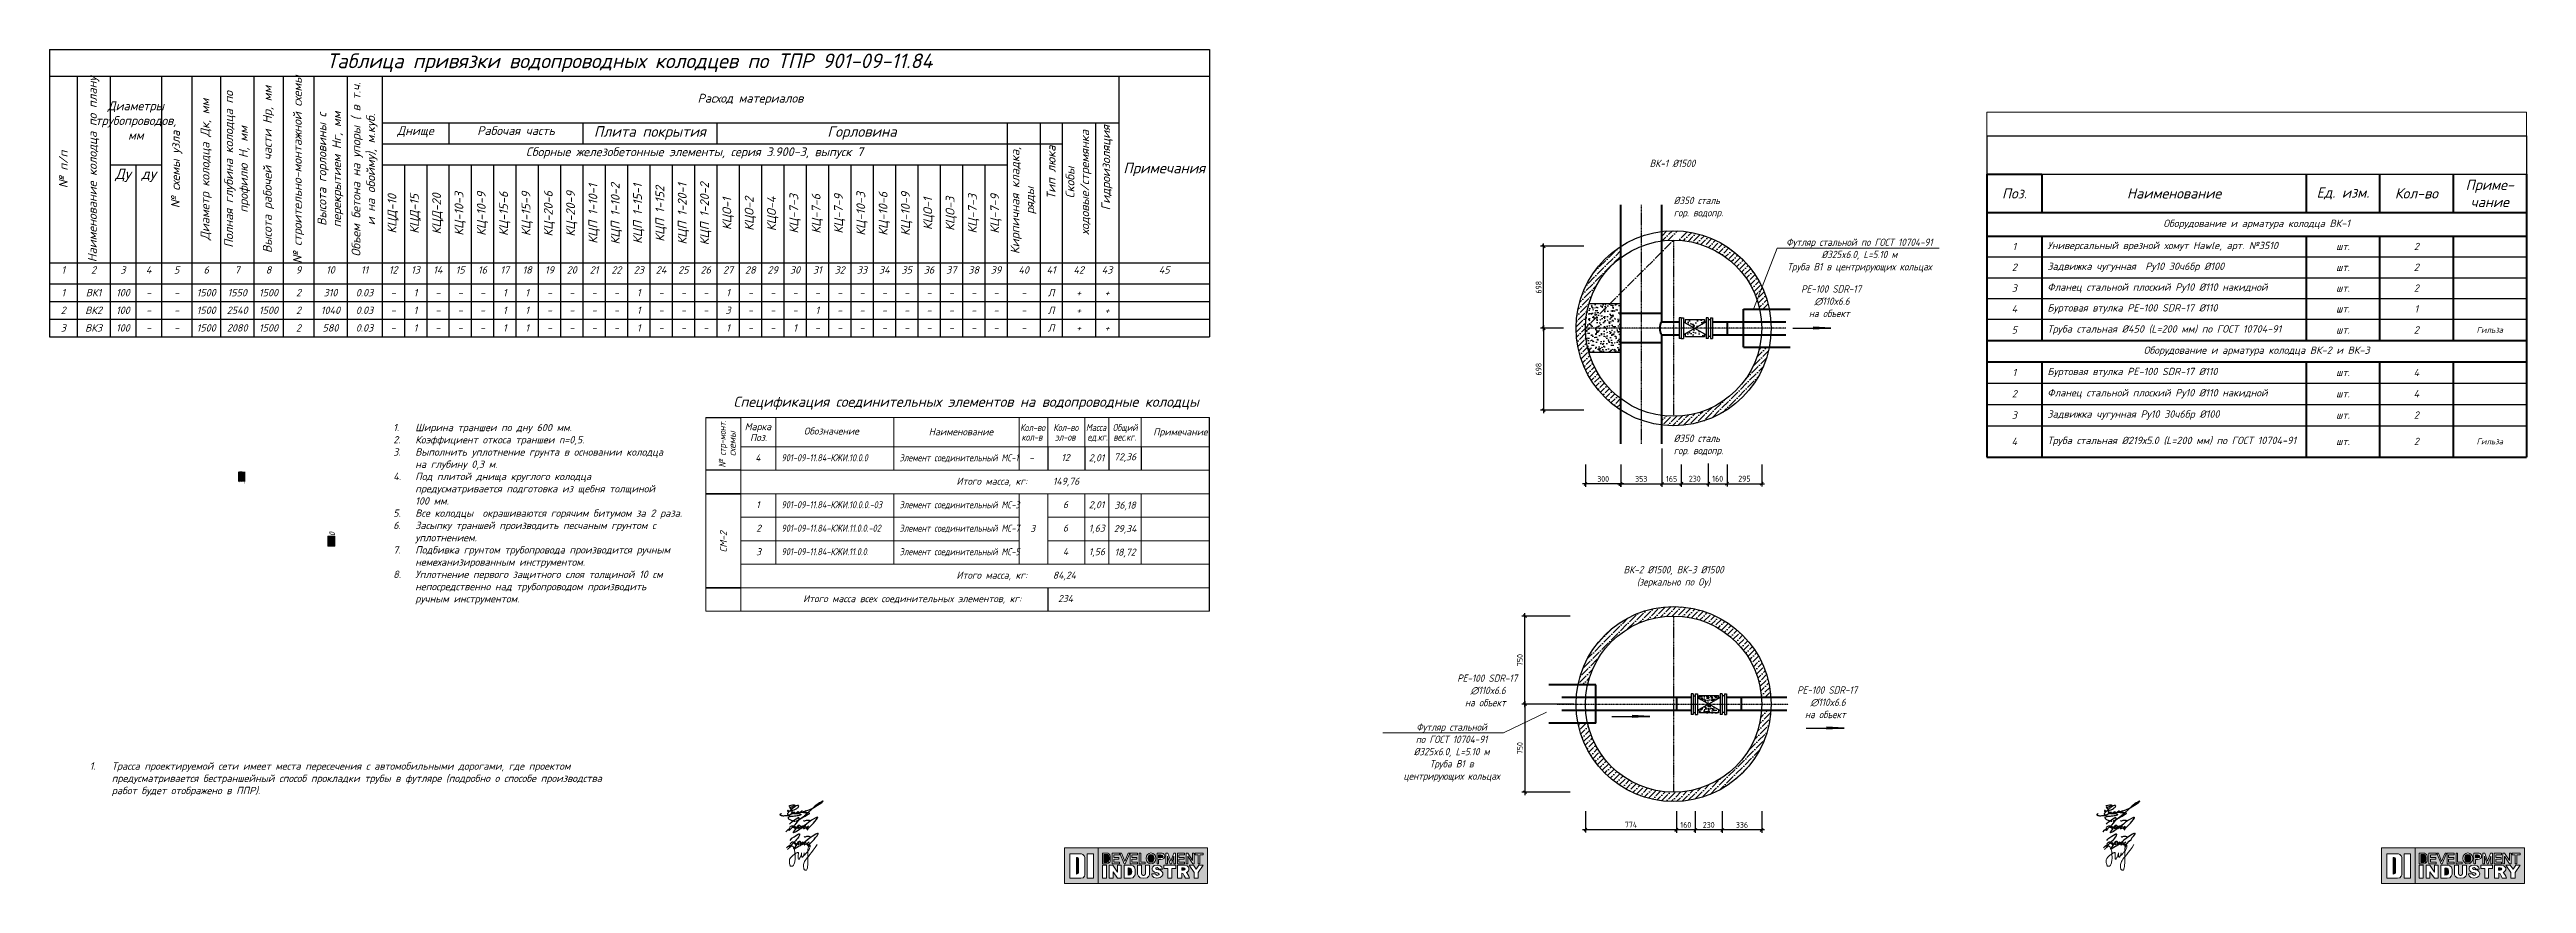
# Model space of a CAD drawing. Header units: millimetres. Extents: x 41097286 to 44249727, y 21258419 to 22595975.
# Drawn here: x 42117438 to 42539135, y 22408394 to 22550421 of the extents above; entities that cross this region are included whole.
import ezdxf
from ezdxf import colors
from ezdxf.entities.mleader import LeaderData, LeaderLine
from ezdxf.enums import TextEntityAlignment as Align
from ezdxf.math import Vec2, Vec3

# ---------------------------------------------------------------- set-up
doc = ezdxf.new("R2010")
doc.units = ezdxf.units.MM
doc.linetypes.add('ACAD_ISO10W100', pattern=[18.5, 12, -3, 0.5, -3])
for name, color, linetype in [('В1_Выноски', 250, 'Continuous'), ('ВК_К1_текст', 34, 'Continuous'), ('Слой 2', 7, 'Continuous'), ('ШРИФТЫ', 7, 'Continuous')]:
    doc.layers.add(name, color=color, linetype=linetype)
doc.layers.add('Вода', color=130, linetype='Continuous', lineweight=30)
doc.layers.add('проф-всп', color=250, linetype='Continuous', lineweight=18)
doc.styles.add('GOST 2.304', font='GOST_0.TTF')
doc.styles.add('note', font='isocpeur.ttf', dxfattribs={"width": 0.9, "oblique": 15})
doc.styles.get("Standard").update_dxf_attribs({"font": 'isocpeui.ttf'})
doc.dimstyles.new('SPDS', dxfattribs={"dimscale": 100, "dimtxt": 2, "dimasz": 1, "dimexe": 1, "dimexo": 0.625, "dimgap": 0.7, "dimtad": 1, "dimdec": 0, "dimrnd": 0.001, "dimtxsty": 'GOST 2.304', "dimblk": 'OBLIQUE', "dimcen": 1.5, "dimdle": 1, "dimadec": 0, "dimazin": 2, "dimtfac": 0.75, "dimtdec": 0, "dimtmove": 1, "dimatfit": 3, "dimldrblk": 'OBLIQUE', "dimfxl": 1.25, "dimtolj": 1, "dimarcsym": 0})
pattern_1 = [(45, (-795976026.75, -418442464.5), (336.75960454, 1234.78521665), [1587.5, -317.5, 0, -317.5])]

msp = doc.modelspace()

# ---------------------------------------------------------------- texts
at = {"char_height": 1250, "style": 'note'}
for s, insert, width, attachment_point in [('ВК-1 %%C1500', (42393733.592, 22531026.612), 8932.46652, 5), ('%%C350 сталь\\Pгор. водопр.', (42393960.282, 22525340.118), 420000, 1), ('\\pi2.0488e+005;PE-100 SDR-17\\P\\pi2.0713e+005;∅110x6.6\\P\\pi2.062e+005;на объект', (42210763.978, 22510270.339), 420000, 1), ('%%C350 сталь\\Pгор. водопр.', (42393960.282, 22484834.281), 420000, 1), ('ВК-2 %%C1500, ВК-3 %%C1500 (зеркально по Оy)', (42393938.182, 22460605.904), 23413.76558, 5), ('\\pi2.0488e+005;PE-100 SDR-17\\P\\pi2.0713e+005;∅110x6.6\\P\\pi2.062e+005;на объект', (42152214.969, 22443985.266), 420000, 1), ('\\pi2.0488e+005;PE-100 SDR-17\\P\\pi2.0713e+005;∅110x6.6\\P\\pi2.062e+005;на объект', (42210092.015, 22441963.788), 420000, 1)]:
    msp.add_mtext(s, dxfattribs=dict(at, insert=insert, width=width, attachment_point=attachment_point))
at = {"layer": 'проф-всп', "ltscale": 100}
msp.add_text('Спецификация соединительных элементов на водопроводные колодцы', height=1750, dxfattribs=at).set_placement((42273499.094, 22491317.235), align=Align.TOP_CENTER)
at = {"layer": 'проф-всп', "ltscale": 100, "width": 0.8}
msp.add_text('№ стр-монт. ', height=1197, rotation=90, dxfattribs=at).set_placement((42232578.54, 22479233.419))
at = {"layer": 'проф-всп', "ltscale": 100}
for s, p in [('схемы', (42234242.837, 22481168.98)), ('СМ-2', (42232758.768, 22464774.83))]:
    msp.add_text(s, height=1197, rotation=90, dxfattribs=at).set_placement(p)
for s, p in [('Марка', (42238046.474, 22486187.911)), ('Поз.', (42238139.126, 22484353.462)), ('Обозначение', (42250544.484, 22485443.64)), ('Наименование', (42272605.625, 22485320.355)), ('-', (42284598.24, 22480924.765)), ('3', (42284821.378, 22468842.806))]:
    msp.add_text(s, height=1197, dxfattribs=at).set_placement(p, align=Align.MIDDLE_CENTER)
at = {"layer": 'проф-всп', "ltscale": 100, "width": 0.8}
for s, p in [('Кол-во', (42282675.383, 22485448.201)), ('Кол-во', (42288336.23, 22485448.201)), ('Масса', (42293892.692, 22485448.201)), ('Общий', (42298447.886, 22485448.201)), ('901-09-11.84-КЖИ.10.0.0', (42242047.846, 22480299.099)), ('Элемент соединительный МС-1', (42262159.416, 22480299.099)), ('кол-в', (42282924.255, 22483812.556)), ('эл-ов', (42288627.045, 22483812.556)), ('ед.кг.', (42294141.564, 22483812.556)), ('вес.кг.', (42298566.578, 22483812.556)), ('901-09-11.84-КЖИ.10.0.0.-03', (42242047.846, 22472299.099)), ('Элемент соединительный МС-3', (42262159.416, 22472299.099)), ('901-09-11.84-КЖИ.11.0.0.-02', (42242047.846, 22468299.099)), ('Элемент соединительный МС-7', (42262159.416, 22468299.099)), ('901-09-11.84-КЖИ.11.0.0.', (42242047.846, 22464299.099)), ('Элемент соединительный МС-5', (42262159.416, 22464299.099))]:
    msp.add_text(s, height=1197, dxfattribs=at).set_placement(p)
at = {"layer": 'проф-всп', "ltscale": 100}
for s, p in [('Примечание', (42305341.5, 22484703.93)), ('4', (42237590.818, 22480299.099)), ('2,01', (42294374.4, 22480299.099)), ('Итого масса, кг:', (42271834.938, 22476299.099)), ('149,76', (42288255.693, 22476299.099)), ('1', (42237740.818, 22472299.099)), ('2,01', (42294374.4, 22472299.099)), ('2', (42237740.818, 22468299.099)), ('1,63', (42294374.4, 22468299.099)), ('3', (42237740.818, 22464299.099)), ('1,56', (42294374.4, 22464299.099)), ('Итого масса, кг:', (42271834.938, 22460299.099)), ('84,24', (42288255.693, 22460299.099)), ('Итого масса всех соединительных элементов, кг:', (42245725.857, 22456299.099))]:
    msp.add_text(s, height=1197, dxfattribs=at).set_placement(p)
for s, p in [('12', (42290406.005, 22480924.765)), ('72,36', (42300551.016, 22480924.765)), ('6', (42290406.005, 22472924.765)), ('36,18', (42300551.016, 22472688.096)), ('6', (42290406.005, 22468924.765)), ('29,34', (42300551.016, 22468688.096)), ('4', (42290406.005, 22464924.765)), ('18,72', (42300551.016, 22464688.096)), ('234', (42290406.005, 22456924.765))]:
    msp.add_text(s, height=1197, dxfattribs=at).set_placement(p, align=Align.MIDDLE)
at = {"layer": 'ШРИФТЫ', "lineweight": 30, "ltscale": 100, "char_height": 1250, "attachment_point": 1}
for s, width, heights, insert in [('\\pi-3750,l3750,t3750;{\\C250;\\c2960685;1.^IШирина траншеи по дну 600 мм.\\P2.^IКоэффициент откоса траншеи n=0,5.\\P3.^IВыполнить уплотнение грунта в основании колодца на глубину 0,3 м}.\\P4.^IПод плитой днища круглого колодца предусматривается подготовка из щебня толщиной  100 мм.\\P5.^IВсе колодцы  окрашиваются горячим битумом за 2 раза.\\P6.^IЗасыпку траншей производить песчаным грунтом с уплотнением.\\P7.^IПодбивка грунтом трубопровода производится ручным немеханизированным инструментом.\\P8.^IУплотнение первого защитного слоя толщиной 10 см непосредственно над трубопроводом производить ручным инструментом.', 47492.77552, [45039.61], (42175950.969, 22486672.494)), ('\\pi-3750,l3750,t3750;1.^IТрасса проектируемой сети имеет места пересечения с автомобильными дорогами, где проектом предусматривается бестраншейный способ прокладки трубы в футляре (подробно о способе производства работ будет отображено в ППР).', 89032.50759, [28767.557], (42124277.662, 22429015.405))]:
    msp.add_mtext_dynamic_manual_height_columns(s, width=width, gutter_width=1250, heights=heights, dxfattribs=dict(at, insert=insert))
at = {"layer": 'ШРИФТЫ', "lineweight": 30, "ltscale": 100, "char_height": 1000, "attachment_point": 1, "rotation": 90}
for s, insert in [('300', (42149679.488, 22476400.091)), ('200', (42165036.545, 22466150.191))]:
    msp.add_mtext_dynamic_manual_height_columns(s, width=5.71337, gutter_width=1250, heights=[0], dxfattribs=dict(at, insert=insert))

# ---------------------------------------------------------------- blocks, each defined once
blk = doc.blocks.new('*T7')
at = {"color": 0, "linetype": 'ByBlock', "lineweight": -2, "transparency": 16777216}
for p, q in [((0, 0), (197500, 0)), ((0, 0), (0, -48909)), ((197500, 0), (197500, -48909)), ((0, -4533), (197500, -4533)), ((4679, -4533), (4679, -48909)), ((10329, -4533), (10329, -48909)), ((19060, -4533), (19060, -48909)), ((24222, -4533), (24222, -48909)), ((29130, -4533), (29130, -48909)), ((34782, -4533), (34782, -48909)), ((39781, -4533), (39781, -48909)), ((45005, -4533), (45005, -48909)), ((50655, -4533), (50655, -48909)), ((56605, -4533), (56605, -48909)), ((182052, -4533), (182052, -48909)), ((56605, -12463), (182052, -12463)), ((68007, -12463), (68007, -16063)), ((90811, -12463), (90811, -16063)), ((113615, -12463), (113615, -16063)), ((163024, -12463), (163024, -48909)), ((168674, -12463), (168674, -48909)), ((172374, -12463), (172374, -48909)), ((178052, -12463), (178052, -48909)), ((56605, -16063), (172374, -16063)), ((10329, -19663), (19060, -19663)), ((14671, -19663), (14671, -48909)), ((56605, -19663), (163024, -19663)), ((60406, -19663), (60406, -48909)), ((64207, -19663), (64207, -48909)), ((68007, -19663), (68007, -48909)), ((71808, -19663), (71808, -48909)), ((75609, -19663), (75609, -48909)), ((79409, -19663), (79409, -48909)), ((83210, -19663), (83210, -48909)), ((87011, -19663), (87011, -48909)), ((90811, -19663), (90811, -48909)), ((94612, -19663), (94612, -48909)), ((98413, -19663), (98413, -48909)), ((102213, -19663), (102213, -48909)), ((106014, -19663), (106014, -48909)), ((109815, -19663), (109815, -48909)), ((113615, -19663), (113615, -48909)), ((117416, -19663), (117416, -48909)), ((121217, -19663), (121217, -48909)), ((125017, -19663), (125017, -48909)), ((128818, -19663), (128818, -48909)), ((132619, -19663), (132619, -48909)), ((136419, -19663), (136419, -48909)), ((140220, -19663), (140220, -48909)), ((144021, -19663), (144021, -48909)), ((147821, -19663), (147821, -48909)), ((151622, -19663), (151622, -48909)), ((155423, -19663), (155423, -48909)), ((159223, -19663), (159223, -48909)), ((0, -36309), (197500, -36309)), ((0, -39909), (197500, -39909)), ((0, -42909), (197500, -42909)), ((0, -45909), (197500, -45909)), ((0, -48909), (197500, -48909))]:
    blk.add_line(p, q, dxfattribs=at)
at = {"color": 0, "transparency": 16777216}
for s, insert, char_height, width, attachment_point in [('Таблица привязки водопроводных колодцев по ТПР 901-09-11.84', (98750, -2267), 2500, 196300, 5), ('Расход материалов', (119329, -8498), 1500, 124246.9, 5), ('Диаметры трубопроводов, мм', (14695, -12098), 1500, 7531.1, 5), ('Днище', (62306, -13063), 1500, 10201.97, 2), ('Рабочая часть', (79409, -13063), 1500, 21603.95, 2), ('Сборные железобетонные элементы, серия 3.900-3, выпуск 7', (109815, -16663), 1500, 105218.41, 2), ('Плита покрытия', (102213, -13063), 1800, 21603.95, 2), ('Горловина', (138320, -13063), 1800, 48208.55, 2), ('Ду', (12500, -20263), 1800, 3141.53, 2), ('ду', (16865, -20263), 1800, 3189.57, 2), ('Примечания', (189776, -20421), 1800, 14247.67, 5), ('1', (2340, -36909), 1250, 3479.05, 2), ('2', (7504, -36909), 1250, 4450, 2), ('3', (12500, -36909), 1250, 3141.53, 2), ('4', (16865, -36909), 1250, 3189.57, 2), ('5', (21641, -36909), 1250, 3961.84, 2), ('6', (26676, -36909), 1250, 3707.68, 2), ('7', (31956, -36909), 1250, 4452.25, 2), ('8', (37281, -36909), 1250, 3798.95, 2), ('9', (42393, -36909), 1250, 4024.56, 2), ('10', (47830, -36909), 1250, 4450, 2), ('11', (53630, -36909), 1250, 4750, 2), ('12', (58506, -36909), 1250, 2600.66, 2), ('13', (62306, -36909), 1250, 2600.66, 2), ('14', (66107, -36909), 1250, 2600.66, 2), ('15', (69908, -36909), 1250, 2600.66, 2), ('16', (73708, -36909), 1250, 2600.66, 2), ('17', (77509, -36909), 1250, 2600.66, 2), ('18', (81310, -36909), 1250, 2600.66, 2), ('19', (85110, -36909), 1250, 2600.66, 2), ('20', (88911, -36909), 1250, 2600.66, 2), ('21', (92712, -36909), 1250, 2600.66, 2), ('22', (96512, -36909), 1250, 2600.66, 2), ('23', (100313, -36909), 1250, 2600.66, 2), ('24', (104114, -36909), 1250, 2600.66, 2), ('25', (107914, -36909), 1250, 2600.66, 2), ('26', (111715, -36909), 1250, 2600.66, 2), ('27', (115516, -36909), 1250, 2600.66, 2), ('28', (119316, -36909), 1250, 2600.66, 2), ('29', (123117, -36909), 1250, 2600.66, 2), ('30', (126918, -36909), 1250, 2600.66, 2), ('31', (130718, -36909), 1250, 2600.66, 2), ('32', (134519, -36909), 1250, 2600.66, 2), ('33', (138320, -36909), 1250, 2600.66, 2), ('34', (142120, -36909), 1250, 2600.66, 2), ('35', (145921, -36909), 1250, 2600.66, 2), ('36', (149722, -36909), 1250, 2600.66, 2), ('37', (153522, -36909), 1250, 2600.66, 2), ('38', (157323, -36909), 1250, 2600.66, 2), ('39', (161124, -36909), 1250, 2600.66, 2), ('40', (165849, -36909), 1250, 4450, 2), ('41', (170524, -36909), 1250, 2500, 2), ('42', (175213, -36909), 1250, 4477.83, 2), ('43', (180052, -36909), 1250, 2800.66, 2), ('45', (189776, -36909), 1250, 14247.67, 2), ('1', (2340, -41409), 1250, 3479.05, 5), ('ВК1', (7504, -41409), 1250, 4450, 5), ('100', (12500, -41409), 1250, 3141.53, 5), ('-', (16865, -41409), 1250, 3189.57, 5), ('-', (21641, -41409), 1250, 3961.84, 5), ('1500', (26676, -41409), 1250, 3707.68, 5), ('1550', (31956, -41409), 1250, 4452.25, 5), ('1500', (37281, -41409), 1250, 3798.95, 5), ('2', (42393, -41409), 1250, 4024.56, 5), ('310', (47830, -41409), 1250, 4450, 5), ('0.03', (53630, -41409), 1250, 4750, 5), ('-', (58506, -41409), 1250, 2600.66, 5), ('1', (62306, -41409), 1250, 2600.66, 5), ('-', (66107, -41409), 1250, 2600.66, 5), ('-', (69908, -41409), 1250, 2600.66, 5), ('-', (73708, -41409), 1250, 2600.66, 5), ('1', (77509, -41409), 1250, 2600.66, 5), ('1', (81310, -41409), 1250, 2600.66, 5), ('-', (85110, -41409), 1250, 2600.66, 5), ('-', (88911, -41409), 1250, 2600.66, 5), ('-', (92712, -41409), 1250, 2600.66, 5), ('-', (96512, -41409), 1250, 2600.66, 5), ('1', (100313, -41409), 1250, 2600.66, 5), ('-', (104114, -41409), 1250, 2600.66, 5), ('-', (107914, -41409), 1250, 2600.66, 5), ('-', (111715, -41409), 1250, 2600.66, 5), ('1', (115516, -41409), 1250, 2600.66, 5), ('-', (119316, -41409), 1250, 2600.66, 5), ('-', (123117, -41409), 1250, 2600.66, 5), ('-', (126918, -41409), 1250, 2600.66, 5), ('-', (130718, -41409), 1250, 2600.66, 5), ('-', (134519, -41409), 1250, 2600.66, 5), ('-', (138320, -41409), 1250, 2600.66, 5), ('-', (142120, -41409), 1250, 2600.66, 5), ('-', (145921, -41409), 1250, 2600.66, 5), ('-', (149722, -41409), 1250, 2600.66, 5), ('-', (153522, -41409), 1250, 2600.66, 5), ('-', (157323, -41409), 1250, 2600.66, 5), ('-', (161124, -41409), 1250, 2600.66, 5), ('-', (165849, -41409), 1250, 4450, 5), ('Л', (170524, -41409), 1250, 2500, 5), ('+', (175213, -41409), 1250, 4477.83, 5), ('+', (180052, -41409), 1250, 2800.66, 5), ('2', (2340, -44409), 1250, 3479.05, 5), ('ВК2', (7504, -44409), 1250, 4450, 5), ('100', (12500, -44409), 1250, 3141.53, 5), ('-', (16865, -44409), 1250, 3189.57, 5), ('-', (21641, -44409), 1250, 3961.84, 5), ('1500', (26676, -44409), 1250, 3707.68, 5), ('2540', (31956, -44409), 1250, 4452.25, 5), ('1500', (37281, -44409), 1250, 3798.95, 5), ('2', (42393, -44409), 1250, 4024.56, 5), ('1040', (47830, -44409), 1250, 4450, 5), ('0.03', (53630, -44409), 1250, 4750, 5), ('-', (58506, -44409), 1250, 2600.66, 5), ('1', (62306, -44409), 1250, 2600.66, 5), ('-', (66107, -44409), 1250, 2600.66, 5), ('-', (69908, -44409), 1250, 2600.66, 5), ('-', (73708, -44409), 1250, 2600.66, 5), ('1', (77509, -44409), 1250, 2600.66, 5), ('1', (81310, -44409), 1250, 2600.66, 5), ('-', (85110, -44409), 1250, 2600.66, 5), ('-', (88911, -44409), 1250, 2600.66, 5), ('-', (92712, -44409), 1250, 2600.66, 5), ('-', (96512, -44409), 1250, 2600.66, 5), ('1', (100313, -44409), 1250, 2600.66, 5), ('-', (104114, -44409), 1250, 2600.66, 5), ('-', (107914, -44409), 1250, 2600.66, 5), ('-', (111715, -44409), 1250, 2600.66, 5), ('3', (115516, -44409), 1250, 2600.66, 5), ('-', (119316, -44409), 1250, 2600.66, 5), ('-', (123117, -44409), 1250, 2600.66, 5), ('-', (126918, -44409), 1250, 2600.66, 5), ('1', (130718, -44409), 1250, 2600.66, 5), ('-', (134519, -44409), 1250, 2600.66, 5), ('-', (138320, -44409), 1250, 2600.66, 5), ('-', (142120, -44409), 1250, 2600.66, 5), ('-', (145921, -44409), 1250, 2600.66, 5), ('-', (149722, -44409), 1250, 2600.66, 5), ('-', (153522, -44409), 1250, 2600.66, 5), ('-', (157323, -44409), 1250, 2600.66, 5), ('-', (161124, -44409), 1250, 2600.66, 5), ('-', (165849, -44409), 1250, 4450, 5), ('Л', (170524, -44409), 1250, 2500, 5), ('+', (175213, -44409), 1250, 4477.83, 5), ('+', (180052, -44409), 1250, 2800.66, 5), ('3', (2340, -47409), 1250, 3479.05, 5), ('ВК3', (7504, -47409), 1250, 4450, 5), ('100', (12500, -47409), 1250, 3141.53, 5), ('-', (16865, -47409), 1250, 3189.57, 5), ('-', (21641, -47409), 1250, 3961.84, 5), ('1500', (26676, -47409), 1250, 3707.68, 5), ('2080', (31956, -47409), 1250, 4452.25, 5), ('1500', (37281, -47409), 1250, 3798.95, 5), ('2', (42393, -47409), 1250, 4024.56, 5), ('580', (47830, -47409), 1250, 4450, 5), ('0.03', (53630, -47409), 1250, 4750, 5), ('-', (58506, -47409), 1250, 2600.66, 5), ('1', (62306, -47409), 1250, 2600.66, 5), ('-', (66107, -47409), 1250, 2600.66, 5), ('-', (69908, -47409), 1250, 2600.66, 5), ('-', (73708, -47409), 1250, 2600.66, 5), ('1', (77509, -47409), 1250, 2600.66, 5), ('1', (81310, -47409), 1250, 2600.66, 5), ('-', (85110, -47409), 1250, 2600.66, 5), ('-', (88911, -47409), 1250, 2600.66, 5), ('-', (92712, -47409), 1250, 2600.66, 5), ('-', (96512, -47409), 1250, 2600.66, 5), ('1', (100313, -47409), 1250, 2600.66, 5), ('-', (104114, -47409), 1250, 2600.66, 5), ('-', (107914, -47409), 1250, 2600.66, 5), ('-', (111715, -47409), 1250, 2600.66, 5), ('1', (115516, -47409), 1250, 2600.66, 5), ('-', (119316, -47409), 1250, 2600.66, 5), ('-', (123117, -47409), 1250, 2600.66, 5), ('1', (126918, -47409), 1250, 2600.66, 5), ('-', (130718, -47409), 1250, 2600.66, 5), ('-', (134519, -47409), 1250, 2600.66, 5), ('-', (138320, -47409), 1250, 2600.66, 5), ('-', (142120, -47409), 1250, 2600.66, 5), ('-', (145921, -47409), 1250, 2600.66, 5), ('-', (149722, -47409), 1250, 2600.66, 5), ('-', (153522, -47409), 1250, 2600.66, 5), ('-', (157323, -47409), 1250, 2600.66, 5), ('-', (161124, -47409), 1250, 2600.66, 5), ('-', (165849, -47409), 1250, 4450, 5), ('Л', (170524, -47409), 1250, 2500, 5), ('+', (175213, -47409), 1250, 4477.83, 5), ('+', (180052, -47409), 1250, 2800.66, 5)]:
    blk.add_mtext(s, dxfattribs=dict(at, insert=insert, char_height=char_height, width=width, attachment_point=attachment_point))
at = {"color": 0, "transparency": 16777216, "char_height": 1500, "rotation": 90}
for s, insert, width, attachment_point in [('Наименование колодца по плану', (7504, -20421), 30575.77, 5), ('Диаметр колодца Дк, мм', (26676, -20421), 30575.77, 5), ('Полная глубина колодца по профилю Н, мм', (31956, -20421), 30575.77, 5), ('Высота рабочей части Нр, мм', (37281, -20421), 30575.77, 5), ('№ строительно-монтажной схемы', (42393, -20421), 30575.77, 5), ('Объем бетона на упоры ( в т.ч. и на обойму), м.куб.', (53630, -20421), 30575.77, 5), ('Высота горловины с перекрытием Hг, мм', (47830, -20421), 30575.77, 5), ('№ схемы узла', (21641, -20421), 30575.77, 5), ('Кирпичная кладка, ряды', (163624, -25709), 19046.32, 2), ('Тип люка', (169773, -20917), 19046.32, 2), ('Скобы ходовые/стремянка', (172988, -22636), 22646.32, 2), ('Гидроизоляция', (179077, -20133), 22646.32, 2), ('№ п/п', (2340, -20421), 30575.77, 5), ('КЦД-10', (58506, -27986), 15446.32, 5), ('КЦД-15', (62306, -27986), 15446.32, 5), ('КЦД-20', (66107, -27986), 15446.32, 5), ('КЦ-10-3', (69908, -27986), 15446.32, 5), ('КЦ-10-9', (73708, -27986), 15446.32, 5), ('КЦ-15-6', (77509, -27986), 15446.32, 5), ('КЦ-15-9', (81310, -27986), 15446.32, 5), ('КЦ-20-6', (85110, -27986), 15446.32, 5), ('КЦ-20-9', (88911, -27986), 15446.32, 5), ('КЦП 1-10-1', (92712, -27986), 15446.32, 5), ('КЦП 1-10-2', (96512, -27986), 15446.32, 5), ('КЦП 1-15-1', (100313, -27986), 15446.32, 5), ('КЦП 1-152', (104114, -27986), 15446.32, 5), ('КЦП 1-20-1', (107914, -27986), 15446.32, 5), ('КЦП 1-20-2', (111715, -27986), 15446.32, 5), ('КЦО-1', (115516, -27986), 15446.32, 5), ('КЦО-2', (119316, -27986), 15446.32, 5), ('КЦО-4', (123117, -27986), 15446.32, 5), ('КЦ-7-3', (126918, -27986), 15446.32, 5), ('КЦ-7-6', (130718, -27986), 15446.32, 5), ('КЦ-7-9', (134519, -27986), 15446.32, 5), ('КЦ-10-3', (138320, -27986), 15446.32, 5), ('КЦ-10-6', (142120, -27986), 15446.32, 5), ('КЦ-10-9', (145921, -27986), 15446.32, 5), ('КЦО-1', (149722, -27986), 15446.32, 5), ('КЦО-3', (153522, -27986), 15446.32, 5), ('КЦ-7-3', (157323, -27986), 15446.32, 5), ('КЦ-7-9', (161124, -27986), 15446.32, 5)]:
    blk.add_mtext(s, dxfattribs=dict(at, insert=insert, width=width, attachment_point=attachment_point))
blk = doc.blocks.new('_Oblique')
at = {"color": 0, "linetype": 'ByBlock', "lineweight": -2}
blk.add_line((-0.5, -0.5), (0.5, 0.5), dxfattribs=at)
blk = doc.blocks.new('*D9')
at = {"color": 0, "lineweight": -2, "transparency": 16777216}
for p, q in [((42378938, 22479759), (42378938, 22475941)), ((42384938, 22479759), (42384938, 22475941)), ((42385438, 22476441), (42378438, 22476441))]:
    blk.add_line(p, q, dxfattribs=at)
at = {"layer": 'Defpoints', "color": 0, "transparency": 16777216}
for p in [(42378938, 22480071), (42384938, 22480071), (42378938, 22476441)]:
    blk.add_point(p, dxfattribs=at)
at = {"color": 0, "lineweight": -2, "transparency": 16777216, "xscale": 500.0000000000001, "yscale": 500.0000000000001, "zscale": 500.0000000000001, "rotation": 180}
blk.add_blockref('_Oblique', (42378938, 22476441), dxfattribs=at)
at = {"color": 0, "lineweight": -2, "transparency": 16777216, "xscale": 500.0000000000001, "yscale": 500.0000000000001, "zscale": 500.0000000000001}
blk.add_blockref('_Oblique', (42384938, 22476441), dxfattribs=at)
at = {"color": 0, "lineweight": 5, "transparency": 16777216, "insert": (42381938, 22477291), "char_height": 1000, "attachment_point": 5, "style": 'GOST 2.304'}
blk.add_mtext('\\A1;300', dxfattribs=at)
blk = doc.blocks.new('*D10')
at = {"color": 0, "lineweight": -2, "transparency": 16777216}
for p, q in [((42391938, 22481285), (42391938, 22475941)), ((42384388, 22476441), (42392438, 22476441)), ((42384888, 22476204), (42384888, 22475941))]:
    blk.add_line(p, q, dxfattribs=at)
at = {"layer": 'Defpoints', "color": 0, "transparency": 16777216}
for p in [(42391938, 22481597), (42384888, 22476516), (42391938, 22476441)]:
    blk.add_point(p, dxfattribs=at)
at = {"color": 0, "lineweight": -2, "transparency": 16777216, "xscale": 500.0000000000001, "yscale": 500.0000000000001, "zscale": 500.0000000000001, "rotation": 180}
blk.add_blockref('_Oblique', (42384888, 22476441), dxfattribs=at)
at = {"color": 0, "lineweight": -2, "transparency": 16777216, "xscale": 500.0000000000001, "yscale": 500.0000000000001, "zscale": 500.0000000000001}
blk.add_blockref('_Oblique', (42391938, 22476441), dxfattribs=at)
at = {"color": 0, "lineweight": 5, "transparency": 16777216, "insert": (42388413, 22477291), "char_height": 1000, "attachment_point": 5, "style": 'GOST 2.304'}
blk.add_mtext('\\A1;353', dxfattribs=at)
blk = doc.blocks.new('*D11')
at = {"color": 0, "lineweight": -2, "transparency": 16777216}
for p, q in [((42391938, 22482500), (42391938, 22475941)), ((42395238, 22479759), (42395238, 22475941)), ((42391438, 22476441), (42395738, 22476441))]:
    blk.add_line(p, q, dxfattribs=at)
at = {"layer": 'Defpoints', "color": 0, "transparency": 16777216}
for p in [(42391938, 22482812), (42395238, 22480071), (42395238, 22476441)]:
    blk.add_point(p, dxfattribs=at)
at = {"color": 0, "lineweight": -2, "transparency": 16777216, "xscale": 500.0000000000001, "yscale": 500.0000000000001, "zscale": 500.0000000000001, "rotation": 180}
blk.add_blockref('_Oblique', (42391938, 22476441), dxfattribs=at)
at = {"color": 0, "lineweight": -2, "transparency": 16777216, "xscale": 500.0000000000001, "yscale": 500.0000000000001, "zscale": 500.0000000000001}
blk.add_blockref('_Oblique', (42395238, 22476441), dxfattribs=at)
at = {"color": 0, "lineweight": 5, "transparency": 16777216, "insert": (42393588, 22477291), "char_height": 1000, "attachment_point": 5, "style": 'GOST 2.304'}
blk.add_mtext('\\A1;165', dxfattribs=at)
blk = doc.blocks.new('*D12')
at = {"color": 0, "lineweight": -2, "transparency": 16777216}
for p, q in [((42394738, 22476479), (42400338, 22476479)), ((42395238, 22479759), (42395238, 22475979)), ((42399838, 22479926), (42399838, 22475979))]:
    blk.add_line(p, q, dxfattribs=at)
at = {"layer": 'Defpoints', "color": 0, "transparency": 16777216}
for p in [(42395238, 22480071), (42399838, 22480238), (42399838, 22476479)]:
    blk.add_point(p, dxfattribs=at)
at = {"color": 0, "lineweight": -2, "transparency": 16777216, "xscale": 500.0000000000001, "yscale": 500.0000000000001, "zscale": 500.0000000000001, "rotation": 180}
blk.add_blockref('_Oblique', (42395238, 22476479), dxfattribs=at)
at = {"color": 0, "lineweight": -2, "transparency": 16777216, "xscale": 500.0000000000001, "yscale": 500.0000000000001, "zscale": 500.0000000000001}
blk.add_blockref('_Oblique', (42399838, 22476479), dxfattribs=at)
at = {"color": 0, "lineweight": 5, "transparency": 16777216, "insert": (42397538, 22477329), "char_height": 1000, "attachment_point": 5, "style": 'GOST 2.304'}
blk.add_mtext('\\A1;230', dxfattribs=at)
blk = doc.blocks.new('*D13')
at = {"color": 0, "lineweight": -2, "transparency": 16777216}
for p, q in [((42399338, 22476479), (42403538, 22476479)), ((42399838, 22479926), (42399838, 22475979)), ((42403038, 22479759), (42403038, 22475979))]:
    blk.add_line(p, q, dxfattribs=at)
at = {"layer": 'Defpoints', "color": 0, "transparency": 16777216}
for p in [(42399838, 22480238), (42403038, 22480071), (42403038, 22476479)]:
    blk.add_point(p, dxfattribs=at)
at = {"color": 0, "lineweight": -2, "transparency": 16777216, "xscale": 500.0000000000001, "yscale": 500.0000000000001, "zscale": 500.0000000000001, "rotation": 180}
blk.add_blockref('_Oblique', (42399838, 22476479), dxfattribs=at)
at = {"color": 0, "lineweight": -2, "transparency": 16777216, "xscale": 500.0000000000001, "yscale": 500.0000000000001, "zscale": 500.0000000000001}
blk.add_blockref('_Oblique', (42403038, 22476479), dxfattribs=at)
at = {"color": 0, "lineweight": 5, "transparency": 16777216, "insert": (42401438, 22477329), "char_height": 1000, "attachment_point": 5, "style": 'GOST 2.304'}
blk.add_mtext('\\A1;160', dxfattribs=at)
blk = doc.blocks.new('*D14')
at = {"color": 0, "lineweight": -2, "transparency": 16777216}
for p, q in [((42402538, 22476479), (42409438, 22476479)), ((42403038, 22479759), (42403038, 22475979)), ((42408938, 22479759), (42408938, 22475979))]:
    blk.add_line(p, q, dxfattribs=at)
at = {"layer": 'Defpoints', "color": 0, "transparency": 16777216}
for p in [(42403038, 22480071), (42408938, 22480071), (42408938, 22476479)]:
    blk.add_point(p, dxfattribs=at)
at = {"color": 0, "lineweight": -2, "transparency": 16777216, "xscale": 500.0000000000001, "yscale": 500.0000000000001, "zscale": 500.0000000000001, "rotation": 180}
blk.add_blockref('_Oblique', (42403038, 22476479), dxfattribs=at)
at = {"color": 0, "lineweight": -2, "transparency": 16777216, "xscale": 500.0000000000001, "yscale": 500.0000000000001, "zscale": 500.0000000000001}
blk.add_blockref('_Oblique', (42408938, 22476479), dxfattribs=at)
at = {"color": 0, "lineweight": 5, "transparency": 16777216, "insert": (42405988, 22477329), "char_height": 1000, "attachment_point": 5, "style": 'GOST 2.304'}
blk.add_mtext('\\A1;295', dxfattribs=at)
blk = doc.blocks.new('*D15')
at = {"color": 0, "lineweight": -2, "transparency": 16777216}
for p, q in [((42378626, 22516911), (42371300, 22516911)), ((42371800, 22502456), (42371800, 22517411)), ((42375177, 22502956), (42371300, 22502956))]:
    blk.add_line(p, q, dxfattribs=at)
at = {"layer": 'Defpoints', "color": 0, "transparency": 16777216}
for p in [(42371800, 22516911), (42378938, 22516911), (42375489, 22502956)]:
    blk.add_point(p, dxfattribs=at)
at = {"color": 0, "lineweight": -2, "transparency": 16777216, "xscale": 500.0000000000001, "yscale": 500.0000000000001, "zscale": 500.0000000000001}
for p, rotation in [((42371800, 22516911), 90), ((42371800, 22502956), 270)]:
    blk.add_blockref('_Oblique', p, dxfattribs=dict(at, rotation=rotation))
at = {"color": 0, "lineweight": 5, "transparency": 16777216, "insert": (42370950, 22509933), "char_height": 1000, "attachment_point": 5, "rotation": 90, "style": 'GOST 2.304'}
blk.add_mtext('\\A1;698', dxfattribs=at)
blk = doc.blocks.new('*D16')
at = {"color": 0, "lineweight": -2, "transparency": 16777216}
for p, q in [((42375177, 22502956), (42371300, 22502956)), ((42371800, 22503456), (42371800, 22488500)), ((42378626, 22489000), (42371300, 22489000))]:
    blk.add_line(p, q, dxfattribs=at)
at = {"layer": 'Defpoints', "color": 0, "transparency": 16777216}
for p in [(42375489, 22502956), (42371800, 22489000), (42378938, 22489000)]:
    blk.add_point(p, dxfattribs=at)
at = {"color": 0, "lineweight": -2, "transparency": 16777216, "xscale": 500.0000000000001, "yscale": 500.0000000000001, "zscale": 500.0000000000001}
for p, rotation in [((42371800, 22502956), 90), ((42371800, 22489000), 270)]:
    blk.add_blockref('_Oblique', p, dxfattribs=dict(at, rotation=rotation))
at = {"color": 0, "lineweight": 5, "transparency": 16777216, "insert": (42370950, 22495978), "char_height": 1000, "attachment_point": 5, "rotation": 90, "style": 'GOST 2.304'}
blk.add_mtext('\\A1;698', dxfattribs=at)
blk = doc.blocks.new('*D17')
at = {"color": 0, "lineweight": -2, "transparency": 16777216}
for p, q in [((42409438, 22417515), (42401718, 22417515)), ((42402218, 22420688), (42402218, 22417015)), ((42408938, 22420688), (42408938, 22417015))]:
    blk.add_line(p, q, dxfattribs=at)
at = {"layer": 'Defpoints', "color": 0, "transparency": 16777216}
for p in [(42402218, 22421000), (42402218, 22417515), (42408938, 22421000)]:
    blk.add_point(p, dxfattribs=at)
at = {"color": 0, "lineweight": -2, "transparency": 16777216, "xscale": 500.0000000000001, "yscale": 500.0000000000001, "zscale": 500.0000000000001, "rotation": 180}
blk.add_blockref('_Oblique', (42402218, 22417515), dxfattribs=at)
at = {"color": 0, "lineweight": -2, "transparency": 16777216, "xscale": 500.0000000000001, "yscale": 500.0000000000001, "zscale": 500.0000000000001}
blk.add_blockref('_Oblique', (42408938, 22417515), dxfattribs=at)
at = {"color": 0, "lineweight": 5, "transparency": 16777216, "insert": (42405578, 22418365), "char_height": 1000, "attachment_point": 5, "style": 'GOST 2.304'}
blk.add_mtext('\\A1;336', dxfattribs=at)
blk = doc.blocks.new('*D18')
at = {"color": 0, "lineweight": -2, "transparency": 16777216}
for p, q in [((42402718, 22417515), (42397118, 22417515)), ((42397618, 22420688), (42397618, 22417015)), ((42402218, 22420688), (42402218, 22417015))]:
    blk.add_line(p, q, dxfattribs=at)
at = {"layer": 'Defpoints', "color": 0, "transparency": 16777216}
for p in [(42397618, 22421000), (42397618, 22417515), (42402218, 22421000)]:
    blk.add_point(p, dxfattribs=at)
at = {"color": 0, "lineweight": -2, "transparency": 16777216, "xscale": 500.0000000000001, "yscale": 500.0000000000001, "zscale": 500.0000000000001, "rotation": 180}
blk.add_blockref('_Oblique', (42397618, 22417515), dxfattribs=at)
at = {"color": 0, "lineweight": -2, "transparency": 16777216, "xscale": 500.0000000000001, "yscale": 500.0000000000001, "zscale": 500.0000000000001}
blk.add_blockref('_Oblique', (42402218, 22417515), dxfattribs=at)
at = {"color": 0, "lineweight": 5, "transparency": 16777216, "insert": (42399918, 22418365), "char_height": 1000, "attachment_point": 5, "style": 'GOST 2.304'}
blk.add_mtext('\\A1;230', dxfattribs=at)
blk = doc.blocks.new('*D19')
at = {"color": 0, "lineweight": -2, "transparency": 16777216}
for p, q in [((42398118, 22417515), (42393918, 22417515)), ((42394418, 22420688), (42394418, 22417015)), ((42397618, 22420688), (42397618, 22417015))]:
    blk.add_line(p, q, dxfattribs=at)
at = {"layer": 'Defpoints', "color": 0, "transparency": 16777216}
for p in [(42394418, 22421000), (42394418, 22417515), (42397618, 22421000)]:
    blk.add_point(p, dxfattribs=at)
at = {"color": 0, "lineweight": -2, "transparency": 16777216, "xscale": 500.0000000000001, "yscale": 500.0000000000001, "zscale": 500.0000000000001, "rotation": 180}
blk.add_blockref('_Oblique', (42394418, 22417515), dxfattribs=at)
at = {"color": 0, "lineweight": -2, "transparency": 16777216, "xscale": 500.0000000000001, "yscale": 500.0000000000001, "zscale": 500.0000000000001}
blk.add_blockref('_Oblique', (42397618, 22417515), dxfattribs=at)
at = {"color": 0, "lineweight": 5, "transparency": 16777216, "insert": (42396018, 22418365), "char_height": 1000, "attachment_point": 5, "style": 'GOST 2.304'}
blk.add_mtext('\\A1;160', dxfattribs=at)
blk = doc.blocks.new('*D20')
at = {"color": 0, "lineweight": -2, "transparency": 16777216}
for p, q in [((42394918, 22417552), (42378438, 22417552)), ((42378938, 22420688), (42378938, 22417052)), ((42394418, 22420688), (42394418, 22417052))]:
    blk.add_line(p, q, dxfattribs=at)
at = {"layer": 'Defpoints', "color": 0, "transparency": 16777216}
for p in [(42378938, 22421000), (42378938, 22417552), (42394418, 22421000)]:
    blk.add_point(p, dxfattribs=at)
at = {"color": 0, "lineweight": -2, "transparency": 16777216, "xscale": 500.0000000000001, "yscale": 500.0000000000001, "zscale": 500.0000000000001, "rotation": 180}
blk.add_blockref('_Oblique', (42378938, 22417552), dxfattribs=at)
at = {"color": 0, "lineweight": -2, "transparency": 16777216, "xscale": 500.0000000000001, "yscale": 500.0000000000001, "zscale": 500.0000000000001}
blk.add_blockref('_Oblique', (42394418, 22417552), dxfattribs=at)
at = {"color": 0, "lineweight": 5, "transparency": 16777216, "insert": (42386678, 22418402), "char_height": 1000, "attachment_point": 5, "style": 'GOST 2.304'}
blk.add_mtext('\\A1;774', dxfattribs=at)
blk = doc.blocks.new('*D21')
at = {"color": 0, "lineweight": -2, "transparency": 16777216}
for p, q in [((42376351, 22453946), (42368114, 22453946)), ((42368614, 22438446), (42368614, 22454446)), ((42377026, 22438946), (42368114, 22438946))]:
    blk.add_line(p, q, dxfattribs=at)
at = {"layer": 'Defpoints', "color": 0, "transparency": 16777216}
for p in [(42368614, 22453946), (42376663, 22453946), (42377338, 22438946)]:
    blk.add_point(p, dxfattribs=at)
at = {"color": 0, "lineweight": -2, "transparency": 16777216, "xscale": 500.0000000000001, "yscale": 500.0000000000001, "zscale": 500.0000000000001}
for p, rotation in [((42368614, 22453946), 90), ((42368614, 22438946), 270)]:
    blk.add_blockref('_Oblique', p, dxfattribs=dict(at, rotation=rotation))
at = {"color": 0, "lineweight": 5, "transparency": 16777216, "insert": (42367764, 22446446), "char_height": 1000, "attachment_point": 5, "rotation": 90, "style": 'GOST 2.304'}
blk.add_mtext('\\A1;750', dxfattribs=at)
blk = doc.blocks.new('*D22')
at = {"color": 0, "lineweight": -2, "transparency": 16777216}
for p, q in [((42377026, 22438946), (42368114, 22438946)), ((42368614, 22439446), (42368614, 22423446)), ((42376351, 22423946), (42368114, 22423946))]:
    blk.add_line(p, q, dxfattribs=at)
at = {"layer": 'Defpoints', "color": 0, "transparency": 16777216}
for p in [(42377338, 22438946), (42368614, 22423946), (42376663, 22423946)]:
    blk.add_point(p, dxfattribs=at)
at = {"color": 0, "lineweight": -2, "transparency": 16777216, "xscale": 500.0000000000001, "yscale": 500.0000000000001, "zscale": 500.0000000000001}
for p, rotation in [((42368614, 22438946), 90), ((42368614, 22423946), 270)]:
    blk.add_blockref('_Oblique', p, dxfattribs=dict(at, rotation=rotation))
at = {"color": 0, "lineweight": 5, "transparency": 16777216, "insert": (42367764, 22431446), "char_height": 1000, "attachment_point": 5, "rotation": 90, "style": 'GOST 2.304'}
blk.add_mtext('\\A1;750', dxfattribs=at)
blk = doc.blocks.new('*T24')
at = {"layer": 'Defpoints', "color": 8, "linetype": 'ByBlock', "lineweight": 0, "transparency": 16777216}
for p, q in [((0, 0), (91875, 0)), ((0, 0), (0, -4000)), ((91875, 0), (91875, -4000))]:
    blk.add_line(p, q, dxfattribs=at)
at = {"layer": 'В1_Выноски', "color": 255, "linetype": 'Continuous', "lineweight": -2, "transparency": 16777216}
for p, q in [((0, -4000), (91875, -4000)), ((0, -4000), (0, -10547)), ((91875, -4000), (91875, -10547))]:
    blk.add_line(p, q, dxfattribs=at)
at = {"layer": 'В1_Выноски', "color": 0, "linetype": 'ByBlock', "lineweight": 60, "transparency": 16777216}
for p, q in [((0, -10547), (9375, -10547)), ((0, -10547), (0, -17093)), ((9375, -10547), (9375, -17093)), ((54375, -10547), (54375, -17093)), ((66875, -10547), (66875, -17093)), ((79375, -10547), (79375, -17093)), ((91875, -10547), (91875, -17093)), ((0, -17093), (91875, -17093)), ((0, -21093), (0, -24635)), ((66875, -21093), (66875, -24635)), ((79375, -21093), (79375, -24635)), ((91875, -21093), (91875, -24635)), ((0, -42510), (0, -49760)), ((66875, -42510), (66875, -49760)), ((79375, -42510), (79375, -49760)), ((91875, -42510), (91875, -53385))]:
    blk.add_line(p, q, dxfattribs=at)
at = {"layer": 'В1_Выноски', "color": 0, "linetype": 'ByBlock', "lineweight": -2, "transparency": 16777216}
for p, q in [((9375, -10547), (91875, -10547)), ((0, -24635), (9375, -24635)), ((54375, -24635), (91875, -24635)), ((54375, -28177), (66875, -28177)), ((0, -46135), (9375, -46135)), ((54375, -46135), (91875, -46135)), ((79375, -49760), (91875, -49760)), ((79375, -53385), (91875, -53385))]:
    blk.add_line(p, q, dxfattribs=at)
at = {"layer": 'В1_Выноски', "color": 0, "linetype": 'Continuous', "lineweight": 60, "transparency": 16777216}
for p, q in [((0, -17093), (0, -21093)), ((91875, -17093), (91875, -21093)), ((0, -21093), (91875, -21093)), ((0, -24635), (0, -42510)), ((9375, -21093), (9375, -38885)), ((54375, -21093), (54375, -38885)), ((66875, -24635), (66875, -38885)), ((79375, -24635), (79375, -38885)), ((91875, -24635), (91875, -42510)), ((0, -38885), (91875, -38885)), ((0, -42510), (91875, -42510)), ((9375, -42510), (9375, -58734)), ((54375, -42510), (54375, -58734)), ((0, -49760), (0, -58734)), ((66875, -49760), (66875, -58734)), ((79375, -49760), (79375, -58734)), ((91875, -53385), (91875, -58734)), ((0, -58734), (9375, -58734)), ((54375, -58734), (91875, -58734))]:
    blk.add_line(p, q, dxfattribs=at)
at = {"layer": 'В1_Выноски', "color": 0, "linetype": 'Continuous', "transparency": 16777216}
for p, q in [((9375, -24635), (54375, -24635)), ((0, -28177), (54375, -28177)), ((66875, -28177), (91875, -28177)), ((0, -31718), (91875, -31718)), ((0, -35260), (91875, -35260)), ((9375, -46135), (54375, -46135)), ((0, -49760), (79375, -49760)), ((0, -53385), (79375, -53385))]:
    blk.add_line(p, q, dxfattribs=at)
at = {"layer": 'В1_Выноски', "color": 0, "lineweight": 60, "transparency": 16777216}
blk.add_line((9375, -58734), (54375, -58734), dxfattribs=at)
at = {"layer": 'В1_Выноски', "color": 0, "linetype": 'Continuous', "lineweight": -3, "transparency": 16777216}
for s, insert, char_height, width, attachment_point in [('Приме-\\Pчание', (85625, -13820), 1750, 10625, 5), ('Поз.', (4688, -13820), 1750, 7500, 5), ('Наименование', (31875, -13820), 1750, 43125, 5), ('Ед. изм.', (60625, -13820), 1750, 10625, 5), ('Кол-во', (73125, -13820), 1750, 10625, 5), ('Оборудование и арматура колодца ВК-1', (45938, -19093), 1250, 90000, 5), ('1', (4688, -22864), 1250, 7500, 5), ('{\\C256;Универсальный врезной хомут Hawle, арт. №3510}', (10312, -22864), 1250, 43125, 4), ('шт.', (60625, -22864), 1250, 10625, 5), ('2', (73125, -22864), 1250, 10625, 5), ('3', (4688, -29948), 1250, 7500, 5), ('2', (4688, -26406), 1250, 7500, 5), ('Задвижка чугунная  Ру10 30ч6бр %%C100', (10312, -26406), 1250, 43125, 4), ('\\A1;Фланец стальной плоский Ру10 %%C110 накидной', (10312, -29948), 1250, 43125, 4), ('шт.', (60625, -26406), 1250, 10625, 5), ('2', (73125, -26406), 1250, 10625, 5), ('2', (73125, -29948), 1250, 10625, 5), ('4', (4688, -33489), 1250, 7500, 5), ('\\A1;Буртовая втулка PE-100 SDR-17 %%C110', (10312, -33489), 1250, 43125, 4), ('шт.', (60625, -29948), 1250, 10625, 5), ('шт.', (60625, -33489), 1250, 10625, 5), ('1', (73125, -33489), 1250, 10625, 5), ('5', (4688, -37073), 1250, 7500, 5), ('Труба стальная %%C450 (L=200 мм) по ГОСТ 10704-91', (10312, -37073), 1250, 43125, 4), ('шт.', (60625, -37073), 1250, 10625, 5), ('2', (73125, -37073), 1250, 10625, 5), ('Гильза', (85625, -37073), 1000, 10625, 5), ('Оборудование и арматура колодца ВК-2 и ВК-3', (45938, -40698), 1250, 90000, 5), ('1', (4688, -44323), 1250, 7500, 5), ('{\\C256;Буртовая втулка PE-100 SDR-17 %%C110}', (10312, -44323), 1250, 43125, 4), ('шт.', (60625, -44323), 1250, 10625, 5), ('4', (73125, -44323), 1250, 10625, 5), ('2', (4688, -47948), 1250, 7500, 5), ('Фланец стальной плоский Ру10 %%C110 накидной', (10312, -47948), 1250, 43125, 4), ('шт.', (60625, -47948), 1250, 10625, 5), ('4', (73125, -47948), 1250, 10625, 5), ('3', (4688, -51573), 1250, 7500, 5), ('Задвижка чугунная Ру10 30ч6бр %%C100', (10312, -51573), 1250, 43125, 4), ('шт.', (60625, -51573), 1250, 10625, 5), ('2', (73125, -51573), 1250, 10625, 5), ('4', (4688, -56060), 1250, 7500, 5), ('Труба стальная %%C219х5.0 (L=200 мм) по ГОСТ 10704-91', (10312, -56060), 1250, 43125, 4), ('шт.', (60625, -56060), 1250, 10625, 5), ('2', (73125, -56060), 1250, 10625, 5), ('Гильза', (85625, -56060), 1000, 10625, 5)]:
    blk.add_mtext(s, dxfattribs=dict(at, insert=insert, char_height=char_height, width=width, attachment_point=attachment_point))
blk = doc.blocks.new('_None')
blk = doc.blocks.new('DI')
at = {"layer": 'Слой 2', "true_color": 0xf7931d}
h = blk.add_hatch(color=30, dxfattribs=at)
h.dxf.hatch_style = 2
h.paths.add_polyline_path([(-1796, 420), (-1796, -450), (-975, -450), (-975, 420)])
edge = h.paths.add_edge_path()
edge.add_spline(control_points=[(-1300, -226), (-1300, -226), (-1303, -324), (-1401, -324), (-1498, -324), (-1668, -324), (-1668, -324), (-1668, -324), (-1668, 277), (-1668, 277), (-1668, 277), (-1399, 277), (-1399, 277), (-1399, 277), (-1300, 255), (-1300, 186), (-1300, 116), (-1300, -226), (-1300, -226)], knot_values=[0, 0, 0, 0, 1, 1, 1, 2, 2, 2, 3, 3, 3, 4, 4, 4, 5, 5, 5, 6, 6, 6, 6], degree=3, periodic=0)
h.paths.add_polyline_path([(-1087, -324), (-1243, -324), (-1243, 277), (-1087, 277)])
h = blk.add_hatch(color=30, dxfattribs=at)
h.dxf.hatch_style = 2
edge = h.paths.add_edge_path()
edge.add_spline(control_points=[(-1508, 186), (-1508, 186), (-1508, -223), (-1508, -223), (-1460, -223), (-1457, -193), (-1457, -193), (-1457, -193), (-1457, 119), (-1457, 156), (-1457, 192), (-1508, 186), (-1508, 186)], knot_values=[0, 0, 0, 0, 1, 1, 1, 2, 2, 2, 3, 3, 3, 4, 4, 4, 4], degree=3, periodic=0)
at = {"layer": 'Слой 2', "true_color": 0x231f20}
h = blk.add_hatch(color=250, dxfattribs=at)
h.dxf.hatch_style = 2
h.paths.add_polyline_path([(-975, 420), (-975, -450), (1699, -450), (1699, 420)])
h.paths.add_polyline_path([(1176, 292), (1217, 292), (1335, 110), (1335, 292), (1373, 292), (1373, 32), (1338, 32), (1217, 215), (1217, 32), (1176, 32)])
h.paths.add_polyline_path([(682, 292), (732, 292), (800, 97), (874, 292), (916, 292), (916, 32), (877, 32), (877, 215), (815, 32), (787, 32), (722, 215), (722, 32), (682, 32)])
edge = h.paths.add_edge_path()
edge.add_spline(control_points=[(465, 292), (465, 292), (583, 292), (583, 292), (583, 292), (654, 282), (654, 225), (654, 167), (623, 138), (551, 139), (502, 140), (502, 140), (502, 140), (502, 140), (502, 32), (502, 32), (502, 32), (465, 32), (465, 32), (465, 32), (465, 292), (465, 292)], knot_values=[0, 0, 0, 0, 1, 1, 1, 2, 2, 2, 3, 3, 3, 4, 4, 4, 5, 5, 5, 6, 6, 6, 7, 7, 7, 7], degree=3, periodic=0)
h.paths.add_polyline_path([(28, 292), (66, 292), (66, 69), (177, 69), (177, 32), (28, 32)])
h.paths.add_polyline_path([(-401, 292), (-326, 86), (-242, 292), (-203, 292), (-313, 32), (-339, 32), (-442, 292)])
h.paths.add_polyline_path([(-634, 292), (-457, 292), (-457, 252), (-596, 251), (-596, 186), (-466, 186), (-466, 146), (-596, 146), (-596, 69), (-457, 69), (-457, 32), (-634, 32)])
h.paths.add_polyline_path([(-775, -324), (-872, -324), (-872, 1), (-775, 1)])
edge = h.paths.add_edge_path()
edge.add_spline(control_points=[(-761, 32), (-830, 32), (-872, 32), (-872, 32), (-872, 32), (-872, 292), (-872, 292), (-872, 292), (-753, 292), (-753, 292), (-753, 292), (-678, 277), (-678, 207), (-678, 136), (-678, 112), (-678, 112), (-678, 112), (-693, 32), (-761, 32)], knot_values=[0, 0, 0, 0, 1, 1, 1, 2, 2, 2, 3, 3, 3, 4, 4, 4, 5, 5, 5, 6, 6, 6, 6], degree=3, periodic=0)
h.paths.add_polyline_path([(-409, -324), (-500, -324), (-612, -162), (-612, -324), (-704, -324), (-704, 1), (-615, 1), (-500, -172), (-500, 1), (-409, 1)])
edge = h.paths.add_edge_path()
edge.add_spline(control_points=[(-68, -224), (-68, -224), (-90, -324), (-186, -324), (-282, -324), (-342, -324), (-342, -324), (-342, -324), (-342, 0), (-342, 0), (-342, 0), (-173, 0), (-173, 0), (-173, 0), (-68, -18), (-68, -106), (-68, -194), (-68, -224), (-68, -224)], knot_values=[0, 0, 0, 0, 1, 1, 1, 2, 2, 2, 3, 3, 3, 4, 4, 4, 5, 5, 5, 6, 6, 6, 6], degree=3, periodic=0)
h.paths.add_polyline_path([(-16, 252), (-155, 251), (-155, 186), (-26, 186), (-26, 146), (-155, 146), (-155, 69), (-16, 69), (-16, 32), (-193, 32), (-193, 292), (-16, 292)])
edge = h.paths.add_edge_path()
edge.add_spline(control_points=[(282, -225), (282, -225), (282, -324), (136, -324), (-10, -324), (-10, -225), (-10, -225), (-10, -225), (-10, 0), (-10, 0), (-10, 0), (88, 0), (88, 0), (88, 0), (88, -149), (88, -202), (88, -255), (136, -254), (136, -254), (136, -254), (185, -255), (185, -202), (185, -149), (185, 0), (185, 0), (185, 0), (282, 0), (282, 0), (282, 0), (282, -225), (282, -225)], knot_values=[0, 0, 0, 0, 1, 1, 1, 2, 2, 2, 3, 3, 3, 4, 4, 4, 5, 5, 5, 6, 6, 6, 7, 7, 7, 8, 8, 8, 9, 9, 9, 10, 10, 10, 10], degree=3, periodic=0)
edge = h.paths.add_edge_path()
edge.add_spline(control_points=[(196, 164), (196, 237), (250, 296), (316, 296), (383, 296), (436, 237), (436, 164), (436, 91), (383, 32), (316, 32), (250, 32), (196, 91), (196, 164)], knot_values=[0, 0, 0, 0, 1, 1, 1, 2, 2, 2, 3, 3, 3, 4, 4, 4, 4], degree=3, periodic=0)
edge = h.paths.add_edge_path()
edge.add_spline(control_points=[(608, -212), (606, -232), (594, -321), (463, -321), (332, -321), (334, -212), (334, -212), (334, -212), (426, -210), (426, -210), (426, -210), (437, -253), (471, -254), (518, -254), (513, -228), (513, -228), (513, -228), (521, -198), (463, -184), (361, -184), (345, -93), (345, -93), (345, -93), (346, 1), (471, 1), (596, 1), (595, -99), (595, -99), (595, -99), (505, -99), (505, -99), (505, -99), (507, -67), (471, -63), (435, -58), (443, -67), (437, -76), (431, -86), (427, -104), (504, -116), (582, -116), (609, -192), (608, -212)], knot_values=[0, 0, 0, 0, 1, 1, 1, 2, 2, 2, 3, 3, 3, 4, 4, 4, 5, 5, 5, 6, 6, 6, 7, 7, 7, 8, 8, 8, 9, 9, 9, 10, 10, 10, 11, 11, 11, 12, 12, 12, 13, 13, 13, 14, 14, 14, 14], degree=3, periodic=0)
h.paths.add_polyline_path([(924, -81), (826, -81), (826, -324), (779, -324), (732, -324), (732, -81), (634, -81), (634, 0), (779, 0), (924, 0)])
h.paths.add_polyline_path([(962, 292), (1140, 292), (1140, 252), (1000, 251), (1000, 186), (1130, 186), (1130, 146), (1000, 146), (1000, 69), (1140, 69), (1140, 32), (962, 32)])
edge = h.paths.add_edge_path()
edge.add_spline(control_points=[(1157, -324), (1157, -324), (1118, -196), (1071, -196), (1071, -236), (1071, -324), (1071, -324), (1071, -324), (969, -324), (969, -324), (969, -324), (969, -321), (969, -321), (969, -321), (969, 0), (969, 0), (969, 0), (1082, -1), (1082, -1), (1082, -1), (1155, 6), (1200, -19), (1223, -31), (1247, -63), (1247, -92), (1247, -109), (1242, -126), (1234, -138), (1214, -171), (1181, -180), (1181, -180), (1181, -180), (1254, -258), (1259, -324), (1196, -324), (1157, -324), (1157, -324)], knot_values=[0, 0, 0, 0, 1, 1, 1, 2, 2, 2, 3, 3, 3, 4, 4, 4, 5, 5, 5, 6, 6, 6, 7, 7, 7, 8, 8, 8, 9, 9, 9, 10, 10, 10, 11, 11, 11, 12, 12, 12, 12], degree=3, periodic=0)
h.paths.add_polyline_path([(1473, -181), (1473, -324), (1422, -324), (1371, -324), (1371, -181), (1248, 1), (1356, 1), (1422, -99), (1488, 1), (1596, 1)])
h.paths.add_polyline_path([(1596, 254), (1516, 254), (1516, 32), (1474, 32), (1474, 254), (1399, 254), (1399, 292), (1596, 292)])
h = blk.add_hatch(color=250, dxfattribs=at)
h.dxf.hatch_style = 2
edge = h.paths.add_edge_path()
edge.add_spline(control_points=[(-758, 258), (-758, 258), (-836, 258), (-836, 258), (-836, 258), (-836, 66), (-836, 66), (-836, 66), (-808, 66), (-764, 66), (-719, 66), (-709, 125), (-709, 125), (-709, 125), (-709, 143), (-709, 195), (-709, 247), (-758, 258), (-758, 258)], knot_values=[0, 0, 0, 0, 1, 1, 1, 2, 2, 2, 3, 3, 3, 4, 4, 4, 5, 5, 5, 6, 6, 6, 6], degree=3, periodic=0)
h = blk.add_hatch(color=250, dxfattribs=at)
h.dxf.hatch_style = 2
edge = h.paths.add_edge_path()
edge.add_spline(control_points=[(316, 260), (274, 260), (240, 217), (240, 164), (240, 111), (274, 68), (316, 68), (358, 68), (392, 111), (392, 164), (392, 217), (358, 260), (316, 260)], knot_values=[0, 0, 0, 0, 1, 1, 1, 2, 2, 2, 3, 3, 3, 4, 4, 4, 4], degree=3, periodic=0)
h = blk.add_hatch(color=250, dxfattribs=at)
h.dxf.hatch_style = 2
edge = h.paths.add_edge_path()
edge.add_spline(control_points=[(614, 214), (614, 266), (504, 250), (504, 250), (504, 250), (504, 177), (504, 177), (504, 177), (614, 161), (614, 214)], knot_values=[0, 0, 0, 0, 1, 1, 1, 2, 2, 2, 3, 3, 3, 3], degree=3, periodic=0)
h = blk.add_hatch(color=250, dxfattribs=at)
h.dxf.hatch_style = 2
edge = h.paths.add_edge_path()
edge.add_spline(control_points=[(-244, -72), (-244, -72), (-244, -244), (-244, -244), (-172, -244), (-155, -219), (-155, -158), (-155, -57), (-244, -72), (-244, -72)], knot_values=[0, 0, 0, 0, 1, 1, 1, 2, 2, 2, 3, 3, 3, 3], degree=3, periodic=0)
h = blk.add_hatch(color=250, dxfattribs=at)
h.dxf.hatch_style = 2
edge = h.paths.add_edge_path()
edge.add_spline(control_points=[(1068, -71), (1068, -71), (1068, -127), (1068, -127), (1068, -127), (1151, -138), (1151, -99), (1151, -60), (1068, -71), (1068, -71)], knot_values=[0, 0, 0, 0, 1, 1, 1, 2, 2, 2, 3, 3, 3, 3], degree=3, periodic=0)
at = {"layer": 'Слой 2', "lineweight": 0}
for points in [[(-1796, 420), (-1796, -450), (-975, -450), (-975, 420), (-1796, 420)], [(-1087, -324), (-1243, -324), (-1243, 277), (-1087, 277), (-1087, -324)], [(-975, 420), (-975, -450), (1699, -450), (1699, 420), (-975, 420)], [(-775, -324), (-872, -324), (-872, 1), (-775, 1), (-775, -324)], [(-409, -324), (-500, -324), (-612, -162), (-612, -324), (-704, -324), (-704, 1), (-615, 1), (-500, -172), (-500, 1), (-409, 1), (-409, -324)], [(-634, 292), (-457, 292), (-457, 252), (-596, 251), (-596, 186), (-466, 186), (-466, 146), (-596, 146), (-596, 69), (-457, 69), (-457, 32), (-634, 32), (-634, 292)], [(-401, 292), (-326, 86), (-242, 292), (-203, 292), (-313, 32), (-339, 32), (-442, 292), (-401, 292)], [(-16, 252), (-155, 251), (-155, 186), (-26, 186), (-26, 146), (-155, 146), (-155, 69), (-16, 69), (-16, 32), (-193, 32), (-193, 292), (-16, 292), (-16, 252)], [(28, 292), (66, 292), (66, 69), (177, 69), (177, 32), (28, 32), (28, 292)], [(924, -81), (826, -81), (826, -324), (779, -324), (732, -324), (732, -81), (634, -81), (634, 0), (779, 0), (924, 0), (924, -81)], [(682, 292), (732, 292), (800, 97), (874, 292), (916, 292), (916, 32), (877, 32), (877, 215), (815, 32), (787, 32), (722, 215), (722, 32), (682, 32), (682, 292)], [(962, 292), (1140, 292), (1140, 252), (1000, 251), (1000, 186), (1130, 186), (1130, 146), (1000, 146), (1000, 69), (1140, 69), (1140, 32), (962, 32), (962, 292)], [(1176, 292), (1217, 292), (1335, 110), (1335, 292), (1373, 292), (1373, 32), (1338, 32), (1217, 215), (1217, 32), (1176, 32), (1176, 292)], [(1473, -181), (1473, -324), (1422, -324), (1371, -324), (1371, -181), (1248, 1), (1356, 1), (1422, -99), (1488, 1), (1596, 1), (1473, -181)], [(1596, 254), (1516, 254), (1516, 32), (1474, 32), (1474, 254), (1399, 254), (1399, 292), (1596, 292), (1596, 254)]]:
    blk.add_lwpolyline(points, dxfattribs=at)
for points, knots in [([(-1300, -226), (-1300, -226), (-1303, -324), (-1401, -324), (-1498, -324), (-1668, -324), (-1668, -324), (-1668, -324), (-1668, 277), (-1668, 277), (-1668, 277), (-1399, 277), (-1399, 277), (-1399, 277), (-1300, 255), (-1300, 186), (-1300, 116), (-1300, -226), (-1300, -226)], [0, 0, 0, 0, 1, 1, 1, 2, 2, 2, 3, 3, 3, 4, 4, 4, 5, 5, 5, 6, 6, 6, 6]), ([(-1508, 186), (-1508, 186), (-1508, -223), (-1508, -223), (-1460, -223), (-1457, -193), (-1457, -193), (-1457, -193), (-1457, 119), (-1457, 156), (-1457, 192), (-1508, 186), (-1508, 186)], [0, 0, 0, 0, 1, 1, 1, 2, 2, 2, 3, 3, 3, 4, 4, 4, 4]), ([(-761, 32), (-830, 32), (-872, 32), (-872, 32), (-872, 32), (-872, 292), (-872, 292), (-872, 292), (-753, 292), (-753, 292), (-753, 292), (-678, 277), (-678, 207), (-678, 136), (-678, 112), (-678, 112), (-678, 112), (-693, 32), (-761, 32)], [0, 0, 0, 0, 1, 1, 1, 2, 2, 2, 3, 3, 3, 4, 4, 4, 5, 5, 5, 6, 6, 6, 6]), ([(-758, 258), (-758, 258), (-836, 258), (-836, 258), (-836, 258), (-836, 66), (-836, 66), (-836, 66), (-808, 66), (-764, 66), (-719, 66), (-709, 125), (-709, 125), (-709, 125), (-709, 143), (-709, 195), (-709, 247), (-758, 258), (-758, 258)], [0, 0, 0, 0, 1, 1, 1, 2, 2, 2, 3, 3, 3, 4, 4, 4, 5, 5, 5, 6, 6, 6, 6]), ([(-68, -224), (-68, -224), (-90, -324), (-186, -324), (-282, -324), (-342, -324), (-342, -324), (-342, -324), (-342, 0), (-342, 0), (-342, 0), (-173, 0), (-173, 0), (-173, 0), (-68, -18), (-68, -106), (-68, -194), (-68, -224), (-68, -224)], [0, 0, 0, 0, 1, 1, 1, 2, 2, 2, 3, 3, 3, 4, 4, 4, 5, 5, 5, 6, 6, 6, 6]), ([(282, -225), (282, -225), (282, -324), (136, -324), (-10, -324), (-10, -225), (-10, -225), (-10, -225), (-10, 0), (-10, 0), (-10, 0), (88, 0), (88, 0), (88, 0), (88, -149), (88, -202), (88, -255), (136, -254), (136, -254), (136, -254), (185, -255), (185, -202), (185, -149), (185, 0), (185, 0), (185, 0), (282, 0), (282, 0), (282, 0), (282, -225), (282, -225)], [0, 0, 0, 0, 1, 1, 1, 2, 2, 2, 3, 3, 3, 4, 4, 4, 5, 5, 5, 6, 6, 6, 7, 7, 7, 8, 8, 8, 9, 9, 9, 10, 10, 10, 10]), ([(196, 164), (196, 237), (250, 296), (316, 296), (383, 296), (436, 237), (436, 164), (436, 91), (383, 32), (316, 32), (250, 32), (196, 91), (196, 164)], [0, 0, 0, 0, 1, 1, 1, 2, 2, 2, 3, 3, 3, 4, 4, 4, 4]), ([(316, 260), (274, 260), (240, 217), (240, 164), (240, 111), (274, 68), (316, 68), (358, 68), (392, 111), (392, 164), (392, 217), (358, 260), (316, 260)], [0, 0, 0, 0, 1, 1, 1, 2, 2, 2, 3, 3, 3, 4, 4, 4, 4]), ([(608, -212), (606, -232), (594, -321), (463, -321), (332, -321), (334, -212), (334, -212), (334, -212), (426, -210), (426, -210), (426, -210), (437, -253), (471, -254), (518, -254), (513, -228), (513, -228), (513, -228), (521, -198), (463, -184), (361, -184), (345, -93), (345, -93), (345, -93), (346, 1), (471, 1), (596, 1), (595, -99), (595, -99), (595, -99), (505, -99), (505, -99), (505, -99), (507, -67), (471, -63), (435, -58), (443, -67), (437, -76), (431, -86), (427, -104), (504, -116), (582, -116), (609, -192), (608, -212)], [0, 0, 0, 0, 1, 1, 1, 2, 2, 2, 3, 3, 3, 4, 4, 4, 5, 5, 5, 6, 6, 6, 7, 7, 7, 8, 8, 8, 9, 9, 9, 10, 10, 10, 11, 11, 11, 12, 12, 12, 13, 13, 13, 14, 14, 14, 14]), ([(465, 292), (465, 292), (583, 292), (583, 292), (583, 292), (654, 282), (654, 225), (654, 167), (623, 138), (551, 139), (502, 140), (502, 140), (502, 140), (502, 140), (502, 32), (502, 32), (502, 32), (465, 32), (465, 32), (465, 32), (465, 292), (465, 292)], [0, 0, 0, 0, 1, 1, 1, 2, 2, 2, 3, 3, 3, 4, 4, 4, 5, 5, 5, 6, 6, 6, 7, 7, 7, 7]), ([(614, 214), (614, 266), (504, 250), (504, 250), (504, 250), (504, 177), (504, 177), (504, 177), (614, 161), (614, 214)], [0, 0, 0, 0, 1, 1, 1, 2, 2, 2, 3, 3, 3, 3]), ([(1157, -324), (1157, -324), (1118, -196), (1071, -196), (1071, -236), (1071, -324), (1071, -324), (1071, -324), (969, -324), (969, -324), (969, -324), (969, -321), (969, -321), (969, -321), (969, 0), (969, 0), (969, 0), (1082, -1), (1082, -1), (1082, -1), (1155, 6), (1200, -19), (1223, -31), (1247, -63), (1247, -92), (1247, -109), (1242, -126), (1234, -138), (1214, -171), (1181, -180), (1181, -180), (1181, -180), (1254, -258), (1259, -324), (1196, -324), (1157, -324), (1157, -324)], [0, 0, 0, 0, 1, 1, 1, 2, 2, 2, 3, 3, 3, 4, 4, 4, 5, 5, 5, 6, 6, 6, 7, 7, 7, 8, 8, 8, 9, 9, 9, 10, 10, 10, 11, 11, 11, 12, 12, 12, 12]), ([(-244, -72), (-244, -72), (-244, -244), (-244, -244), (-172, -244), (-155, -219), (-155, -158), (-155, -57), (-244, -72), (-244, -72)], [0, 0, 0, 0, 1, 1, 1, 2, 2, 2, 3, 3, 3, 3]), ([(1068, -71), (1068, -71), (1068, -127), (1068, -127), (1068, -127), (1151, -138), (1151, -99), (1151, -60), (1068, -71), (1068, -71)], [0, 0, 0, 0, 1, 1, 1, 2, 2, 2, 3, 3, 3, 3])]:
    blk.add_open_spline(points, degree=3, knots=knots, dxfattribs=at)
blk = doc.blocks.new('5')
at = {"color": 160, "lineweight": 9}
for points in [[(39.2, -189.1), (39.8, -188.4), (40.4, -187.8), (41.7, -186.8), (42.3, -186.4), (43.3, -185.8), (44.3, -185.2), (44.7, -185), (44.9, -185), (45, -185.1), (45.1, -185.3), (45.1, -185.6), (45, -185.9), (44.9, -186.3), (44.4, -187), (44, -187.7), (43.2, -188.6), (42.6, -189.4), (41.9, -190.1), (40, -191.9), (39, -193.1), (39.3, -192.6), (39.5, -192.3), (39.5, -192.1), (39.5, -192), (39.5, -191.9), (39.4, -191.9), (39.2, -192), (38.2, -192.8), (37.7, -193.1), (37, -193.8)], [(41.8, -191.3), (41.9, -191), (42, -190.9), (42.2, -190.7), (42.5, -190.6), (42.6, -190.6), (42.8, -190.6), (42.8, -190.6), (42.8, -190.6), (42.8, -190.7), (42.5, -190.9), (42.4, -191), (42.3, -191.2), (42.3, -191.4), (42.3, -191.5), (42.4, -191.6), (42.6, -191.6), (42.8, -191.5), (43.7, -191), (44.3, -190.7), (44.7, -190.5), (45.1, -189.9), (44.4, -190.7), (44.1, -191.2), (44.1, -191.4), (44.1, -191.5), (44.3, -191.6), (44.5, -191.6), (44.7, -191.5), (45.3, -191.2), (47.4, -190.1), (46.7, -190.8), (46.3, -191.3), (46.2, -191.6), (46.3, -191.8), (46.5, -191.7), (46.7, -191.6), (48.3, -190.8), (49.3, -190.1), (48.4, -190.9), (48, -191.3), (47.9, -191.6), (47.9, -191.8), (48.1, -191.8), (48.4, -191.7), (49.2, -191.3), (51, -190.3), (50, -191.1), (49.7, -191.5), (49.6, -191.7), (49.8, -191.9), (50, -191.8), (50.3, -191.7), (51.5, -191.2), (50.6, -191.8), (50.3, -192.2), (50.2, -192.4), (50.2, -192.5), (50.4, -192.5), (50.5, -192.4), (51.5, -191.2), (53.1, -189.5), (54.2, -188.5), (55, -187.4), (56, -186.2), (56.5, -185.5), (56.7, -185.1), (56.8, -184.9), (56.8, -184.8), (56.6, -184.7), (56.3, -184.8), (56, -184.9), (55.2, -185.3), (52.9, -186.6), (51.2, -187.9), (49.8, -189), (47.8, -190.6), (45.4, -192.4), (44.5, -193), (43.6, -193.6), (42.8, -194), (42.2, -194.3), (41.5, -194.5), (42, -193.9), (43.4, -191.8), (44.1, -190.6), (44.4, -190), (44.6, -189.8), (44.8, -189.7), (45, -189.6), (45.3, -189.6), (45.5, -189.7), (45.7, -189.9), (45.8, -190.1), (45.8, -190.4), (45.8, -190.5), (45.9, -190.7), (46, -190.9), (46.2, -191), (46.6, -191), (46.9, -191)], [(39.3, -191.2), (39.6, -190.8), (40, -190.5), (40.3, -190.3), (40.7, -190.1), (41, -190), (41.2, -190), (41.3, -190.1), (41.3, -190.3), (41.4, -190.6)], [(48, -186.7), (48.2, -186.9), (48.5, -186.9), (48.8, -186.9), (49.2, -186.7), (49.7, -186.5), (50.4, -186.5), (50.8, -186.5), (51.4, -186.6), (51.8, -186.8)]]:
    blk.add_lwpolyline(points, dxfattribs=at)
at = {"color": 160}
for points in [[(39.2, -189.1), (39.8, -188.4), (40.4, -187.8), (41.7, -186.8), (42.3, -186.4), (43.3, -185.8), (44.3, -185.2), (44.7, -185), (44.9, -185), (45, -185.1), (45.1, -185.3), (45.1, -185.6), (45, -185.9), (44.9, -186.3), (44.4, -187), (44, -187.7), (43.2, -188.6), (42.6, -189.4), (41.9, -190.1), (40, -191.9), (39, -193.1), (39.3, -192.6), (39.5, -192.3), (39.5, -192.1), (39.5, -192), (39.5, -191.9), (39.4, -191.9), (39.2, -192), (38.2, -192.8), (37.7, -193.1), (37, -193.8)], [(41.8, -191.3), (41.9, -191), (42, -190.9), (42.2, -190.7), (42.5, -190.6), (42.6, -190.6), (42.8, -190.6), (42.8, -190.6), (42.8, -190.6), (42.8, -190.7), (42.5, -190.9), (42.4, -191), (42.3, -191.2), (42.3, -191.4), (42.3, -191.5), (42.4, -191.6), (42.6, -191.6), (42.8, -191.5), (43.7, -191), (44.3, -190.7), (44.7, -190.5), (45.1, -189.9), (44.4, -190.7), (44.1, -191.2), (44.1, -191.4), (44.1, -191.5), (44.3, -191.6), (44.5, -191.6), (44.7, -191.5), (45.3, -191.2), (47.4, -190.1), (46.7, -190.8), (46.3, -191.3), (46.2, -191.6), (46.3, -191.8), (46.5, -191.7), (46.7, -191.6), (48.3, -190.8), (49.3, -190.1), (48.4, -190.9), (48, -191.3), (47.9, -191.6), (47.9, -191.8), (48.1, -191.8), (48.4, -191.7), (49.2, -191.3), (51, -190.3), (50, -191.1), (49.7, -191.5), (49.6, -191.7), (49.8, -191.9), (50, -191.8), (50.3, -191.7), (51.5, -191.2), (50.6, -191.8), (50.3, -192.2), (50.2, -192.4), (50.2, -192.5), (50.4, -192.5), (50.5, -192.4), (51.5, -191.2), (53.1, -189.5), (54.2, -188.5), (55, -187.4), (56, -186.2), (56.5, -185.5), (56.7, -185.1), (56.8, -184.9), (56.8, -184.8), (56.6, -184.7), (56.3, -184.8), (56, -184.9), (55.2, -185.3), (52.9, -186.6), (51.2, -187.9), (49.8, -189), (47.8, -190.6), (45.4, -192.4), (44.5, -193), (43.6, -193.6), (42.8, -194), (42.2, -194.3), (41.5, -194.5), (42, -193.9), (43.4, -191.8), (44.1, -190.6), (44.4, -190), (44.6, -189.8), (44.8, -189.7), (45, -189.6), (45.3, -189.6), (45.5, -189.7), (45.7, -189.9), (45.8, -190.1), (45.8, -190.4), (45.8, -190.5), (45.9, -190.7), (46, -190.9), (46.2, -191), (46.6, -191), (46.9, -191)], [(39.3, -191.2), (39.6, -190.8), (40, -190.5), (40.3, -190.3), (40.7, -190.1), (41, -190), (41.2, -190), (41.3, -190.1), (41.3, -190.3), (41.4, -190.6)], [(48, -186.7), (48.2, -186.9), (48.5, -186.9), (48.8, -186.9), (49.2, -186.7), (49.7, -186.5), (50.4, -186.5), (50.8, -186.5), (51.4, -186.6), (51.8, -186.8)]]:
    blk.add_lwpolyline(points, dxfattribs=at)
blk = doc.blocks.new('6')
at = {"color": 150, "lineweight": 9}
for points in [[(226.9, -190.1), (227.4, -189.8), (227.7, -189.7), (228.3, -189.5), (229.2, -189.3), (229.8, -189.2), (230.2, -189.2), (230.3, -189.2), (230.4, -189.2), (230.5, -189.3), (230.5, -189.4), (230.5, -189.4), (230.5, -189.5), (230.5, -189.6), (230.4, -189.7), (230.3, -189.9), (229.9, -190.1), (229.7, -190.2), (229.4, -190.4), (229.1, -190.5), (228.8, -190.7), (228.5, -190.8), (228.3, -190.8), (228, -190.9), (227.7, -190.9), (227.4, -191), (227.2, -191), (227.4, -191.2), (227.6, -191.3), (227.8, -191.4), (227.9, -191.6), (228.1, -191.8), (228.4, -192.1), (228.5, -192.4), (228.6, -192.8), (228.7, -193.3), (228.7, -193.7), (228.7, -194), (228.6, -194.3), (228.5, -194.7), (228.3, -194.9), (228.1, -195.3), (227.5, -195.8), (227.2, -196), (226.7, -196.1), (226, -196.3), (225.4, -196.3), (224.6, -196.4), (224.1, -196.4), (223.5, -196.5), (223.1, -196.5), (222.7, -196.4), (222.4, -196.4), (222.1, -196.3), (221.9, -196.2), (221.6, -196.1), (221.4, -195.9), (221.3, -195.7), (221.3, -195.5), (221.4, -195.3), (221.5, -195.1), (221.7, -195), (221.9, -194.9), (222.1, -194.9)], [(226.7, -193.2), (226.7, -193.1), (226.6, -193.1), (226.5, -193), (226.3, -192.9), (226.2, -193), (226.1, -193), (226, -193.2), (226, -193.3), (226.1, -193.4), (226.3, -193.5), (226.5, -193.5), (227.1, -193.4), (228, -193.1), (229.3, -192.7), (230.3, -192.4), (231.1, -192.1), (231.9, -191.7), (232.3, -191.3), (232.7, -190.9), (233.1, -190.6), (233.1, -190.3), (233.2, -190.1), (233.1, -190), (233.1, -189.9), (233, -189.8), (232.8, -189.8), (232.5, -189.7), (232.3, -189.8), (231.6, -190), (230.9, -190.4), (230.4, -190.7), (229.8, -191.2), (229.1, -191.7), (228.2, -192.4), (227.1, -193.5), (226.6, -194), (226.3, -194.3), (226.1, -194.5), (226, -194.8), (225.9, -195), (225.9, -195.2), (226, -195.4), (226.2, -195.5), (226.4, -195.6), (226.6, -195.6), (226.9, -195.6), (227.6, -195.4), (228.7, -195.1), (230, -194.6), (230.4, -194.4), (230.5, -194.3), (230.6, -194.2), (230.6, -194.2), (230.5, -194.1), (230.4, -194.1), (230.3, -194.1), (230, -194.1), (229.8, -194.1), (229.6, -194.2), (229.4, -194.2), (229.3, -194.3), (229.3, -194.4), (229.4, -194.6), (229.4, -194.6), (229.6, -194.7), (229.9, -194.8), (230.6, -194.9), (231.3, -194.8), (231.8, -194.8), (232.2, -194.8), (232.8, -194.8), (233.2, -194.9), (233.5, -194.9), (233.8, -195), (234, -195), (234.2, -195.2), (234.4, -195.3), (234.5, -195.4), (234.4, -195.6), (234.3, -195.7), (234.2, -195.8), (233.9, -195.9), (233.5, -196.1), (232.8, -196.3), (232.2, -196.4), (231.3, -196.5), (230.4, -196.6), (229.6, -196.7), (229, -196.7), (228, -196.8), (227.5, -196.9), (227.1, -197), (226.7, -197.1), (226.4, -197.2), (226.3, -197.3), (226.3, -197.5), (226.4, -197.7), (226.5, -197.9), (226.6, -198), (226.9, -198.4), (227.4, -198.6), (227.8, -198.8), (228.3, -199), (229, -199.3), (229.7, -199.5), (230.2, -199.7), (230.8, -199.8)], [(230, -194.6), (230.6, -194.5), (231.2, -194.4), (232, -194.2), (232.3, -194), (232.6, -194), (232.7, -193.9), (232.9, -193.9), (232.9, -193.8), (232.9, -193.8), (232.9, -193.7), (232.9, -193.7), (232.8, -193.8), (232.6, -193.8), (232.4, -193.9), (232.2, -194), (232.1, -194), (231.9, -194.1), (231.9, -194.2), (231.9, -194.3), (232, -194.4), (232.2, -194.4), (232.4, -194.4), (232.6, -194.3), (233.4, -194.2), (234, -194), (234.8, -193.6), (235.2, -193.4), (235.6, -193.3), (235.2, -193.4), (234.6, -193.7), (234.5, -193.8), (234.5, -193.8), (234.5, -193.9), (234.5, -194), (234.6, -194), (234.6, -194), (234.8, -194), (235.2, -194), (235.3, -194), (235.7, -193.9), (236.8, -193.5), (237.6, -193.2), (236.8, -193.5), (236.2, -193.7), (235.9, -193.8), (235.9, -193.9), (235.9, -193.9), (235.9, -194), (235.9, -194), (236, -194), (236.1, -194), (236.3, -193.9), (238.4, -193), (239.8, -192.4), (242.5, -191.1), (244.1, -190.2), (246.2, -188.8), (247.9, -187.7), (248.5, -187.2), (248.6, -187.1), (248.7, -187), (248.7, -187), (248.6, -187), (248.6, -187), (248.4, -187), (248.1, -187.1), (247.4, -187.5), (246.4, -188), (245.5, -188.6), (244.4, -189.4), (243.7, -190), (243.1, -190.6), (241.8, -191.8), (238.6, -194.8), (237.8, -195.5), (237.4, -195.9), (236.8, -196.3), (236.1, -197), (235, -197.8), (234.3, -198.3), (233.1, -199.2), (232.5, -199.6), (232.2, -199.8), (231.9, -199.9), (231.8, -199.9), (231.8, -199.7), (231.9, -199.6), (232.1, -199.4), (232.3, -199.3), (234.6, -198.1), (237.3, -196.5), (237.9, -196.1), (238.6, -195.7), (239.3, -195.3), (239.8, -195), (240, -194.9), (240.1, -194.8), (240.1, -194.7), (240.1, -194.7), (240, -194.6), (240, -194.6), (240, -194.5), (239.9, -194.5), (239.7, -194.4), (239.4, -194.4), (238.7, -194.3), (237.9, -194.3), (237.1, -194.3), (236.1, -194.3), (233.4, -194.1)]]:
    blk.add_lwpolyline(points, dxfattribs=at)
at = {"color": 150}
for points in [[(226.9, -190.1), (227.4, -189.8), (227.7, -189.7), (228.3, -189.5), (229.2, -189.3), (229.8, -189.2), (230.2, -189.2), (230.3, -189.2), (230.4, -189.2), (230.5, -189.3), (230.5, -189.4), (230.5, -189.4), (230.5, -189.5), (230.5, -189.6), (230.4, -189.7), (230.3, -189.9), (229.9, -190.1), (229.7, -190.2), (229.4, -190.4), (229.1, -190.5), (228.8, -190.7), (228.5, -190.8), (228.3, -190.8), (228, -190.9), (227.7, -190.9), (227.4, -191), (227.2, -191), (227.4, -191.2), (227.6, -191.3), (227.8, -191.4), (227.9, -191.6), (228.1, -191.8), (228.4, -192.1), (228.5, -192.4), (228.6, -192.8), (228.7, -193.3), (228.7, -193.7), (228.7, -194), (228.6, -194.3), (228.5, -194.7), (228.3, -194.9), (228.1, -195.3), (227.5, -195.8), (227.2, -196), (226.7, -196.1), (226, -196.3), (225.4, -196.3), (224.6, -196.4), (224.1, -196.4), (223.5, -196.5), (223.1, -196.5), (222.7, -196.4), (222.4, -196.4), (222.1, -196.3), (221.9, -196.2), (221.6, -196.1), (221.4, -195.9), (221.3, -195.7), (221.3, -195.5), (221.4, -195.3), (221.5, -195.1), (221.7, -195), (221.9, -194.9), (222.1, -194.9)], [(226.7, -193.2), (226.7, -193.1), (226.6, -193.1), (226.5, -193), (226.3, -192.9), (226.2, -193), (226.1, -193), (226, -193.2), (226, -193.3), (226.1, -193.4), (226.3, -193.5), (226.5, -193.5), (227.1, -193.4), (228, -193.1), (229.3, -192.7), (230.3, -192.4), (231.1, -192.1), (231.9, -191.7), (232.3, -191.3), (232.7, -190.9), (233.1, -190.6), (233.1, -190.3), (233.2, -190.1), (233.1, -190), (233.1, -189.9), (233, -189.8), (232.8, -189.8), (232.5, -189.7), (232.3, -189.8), (231.6, -190), (230.9, -190.4), (230.4, -190.7), (229.8, -191.2), (229.1, -191.7), (228.2, -192.4), (227.1, -193.5), (226.6, -194), (226.3, -194.3), (226.1, -194.5), (226, -194.8), (225.9, -195), (225.9, -195.2), (226, -195.4), (226.2, -195.5), (226.4, -195.6), (226.6, -195.6), (226.9, -195.6), (227.6, -195.4), (228.7, -195.1), (230, -194.6), (230.4, -194.4), (230.5, -194.3), (230.6, -194.2), (230.6, -194.2), (230.5, -194.1), (230.4, -194.1), (230.3, -194.1), (230, -194.1), (229.8, -194.1), (229.6, -194.2), (229.4, -194.2), (229.3, -194.3), (229.3, -194.4), (229.4, -194.6), (229.4, -194.6), (229.6, -194.7), (229.9, -194.8), (230.6, -194.9), (231.3, -194.8), (231.8, -194.8), (232.2, -194.8), (232.8, -194.8), (233.2, -194.9), (233.5, -194.9), (233.8, -195), (234, -195), (234.2, -195.2), (234.4, -195.3), (234.5, -195.4), (234.4, -195.6), (234.3, -195.7), (234.2, -195.8), (233.9, -195.9), (233.5, -196.1), (232.8, -196.3), (232.2, -196.4), (231.3, -196.5), (230.4, -196.6), (229.6, -196.7), (229, -196.7), (228, -196.8), (227.5, -196.9), (227.1, -197), (226.7, -197.1), (226.4, -197.2), (226.3, -197.3), (226.3, -197.5), (226.4, -197.7), (226.5, -197.9), (226.6, -198), (226.9, -198.4), (227.4, -198.6), (227.8, -198.8), (228.3, -199), (229, -199.3), (229.7, -199.5), (230.2, -199.7), (230.8, -199.8)], [(230, -194.6), (230.6, -194.5), (231.2, -194.4), (232, -194.2), (232.3, -194), (232.6, -194), (232.7, -193.9), (232.9, -193.9), (232.9, -193.8), (232.9, -193.8), (232.9, -193.7), (232.9, -193.7), (232.8, -193.8), (232.6, -193.8), (232.4, -193.9), (232.2, -194), (232.1, -194), (231.9, -194.1), (231.9, -194.2), (231.9, -194.3), (232, -194.4), (232.2, -194.4), (232.4, -194.4), (232.6, -194.3), (233.4, -194.2), (234, -194), (234.8, -193.6), (235.2, -193.4), (235.6, -193.3), (235.2, -193.4), (234.6, -193.7), (234.5, -193.8), (234.5, -193.8), (234.5, -193.9), (234.5, -194), (234.6, -194), (234.6, -194), (234.8, -194), (235.2, -194), (235.3, -194), (235.7, -193.9), (236.8, -193.5), (237.6, -193.2), (236.8, -193.5), (236.2, -193.7), (235.9, -193.8), (235.9, -193.9), (235.9, -193.9), (235.9, -194), (235.9, -194), (236, -194), (236.1, -194), (236.3, -193.9), (238.4, -193), (239.8, -192.4), (242.5, -191.1), (244.1, -190.2), (246.2, -188.8), (247.9, -187.7), (248.5, -187.2), (248.6, -187.1), (248.7, -187), (248.7, -187), (248.6, -187), (248.6, -187), (248.4, -187), (248.1, -187.1), (247.4, -187.5), (246.4, -188), (245.5, -188.6), (244.4, -189.4), (243.7, -190), (243.1, -190.6), (241.8, -191.8), (238.6, -194.8), (237.8, -195.5), (237.4, -195.9), (236.8, -196.3), (236.1, -197), (235, -197.8), (234.3, -198.3), (233.1, -199.2), (232.5, -199.6), (232.2, -199.8), (231.9, -199.9), (231.8, -199.9), (231.8, -199.7), (231.9, -199.6), (232.1, -199.4), (232.3, -199.3), (234.6, -198.1), (237.3, -196.5), (237.9, -196.1), (238.6, -195.7), (239.3, -195.3), (239.8, -195), (240, -194.9), (240.1, -194.8), (240.1, -194.7), (240.1, -194.7), (240, -194.6), (240, -194.6), (240, -194.5), (239.9, -194.5), (239.7, -194.4), (239.4, -194.4), (238.7, -194.3), (237.9, -194.3), (237.1, -194.3), (236.1, -194.3), (233.4, -194.1)]]:
    blk.add_lwpolyline(points, dxfattribs=at)
blk = doc.blocks.new('подпись')
at = {"lineweight": 18, "ltscale": 75}
for p, q in [((-396, 381), (-377, 401)), ((-377, 401), (-348, 429)), ((-348, 429), (-329, 448)), ((-329, 448), (-301, 477)), ((-301, 477), (-282, 496)), ((-282, 496), (-196, 553)), ((-196, 553), (-167, 572)), ((-167, 572), (-129, 591)), ((-129, 591), (-72, 591)), ((-72, 591), (-52, 582)), ((-52, 582), (-43, 563)), ((-43, 563), (-24, 544)), ((-24, 544), (-5, 525)), ((-24, -19), (24, 19)), ((-5, 525), (5, 496)), ((5, 496), (24, 467)), ((24, 467), (43, 429)), ((24, 19), (72, 57)), ((43, 429), (62, 353)), ((62, 353), (81, 296)), ((72, 57), (167, 114)), ((81, 296), (100, 181)), ((100, 181), (100, 114)), ((100, 114), (110, 48)), ((110, 48), (110, -29)), ((167, 114), (205, 134)), ((205, 134), (234, 153)), ((234, 153), (262, 153)), ((262, 153), (282, 162)), ((282, 162), (320, 162)), ((320, 162), (339, 143)), ((339, 48), (329, 19)), ((329, 19), (329, -19)), ((339, 143), (339, 48)), ((520, -19), (539, 10)), ((539, 48), (549, 76)), ((539, 10), (539, 48)), ((549, 124), (558, 134)), ((549, 76), (549, 124)), ((558, 134), (558, -76)), ((701, -29), (711, 10)), ((711, 10), (730, 38)), ((730, 86), (721, 57)), ((721, 57), (721, 0)), ((740, 134), (730, 114)), ((730, 114), (730, 86)), ((730, 67), (740, 95)), ((730, 38), (730, 67)), ((740, 95), (740, 134)), ((759, -10), (778, 10)), ((778, 10), (797, 38)), ((797, 38), (825, 67)), ((825, 67), (845, 95)), ((845, 95), (883, 134)), ((883, 134), (911, 172)), ((911, 172), (950, 219)), ((950, 219), (1026, 315)), ((988, 353), (978, 296)), ((978, 296), (978, -563)), ((997, 439), (988, 401)), ((988, 401), (988, 353)), ((1007, 496), (997, 467)), ((997, 467), (997, 439)), ((1016, 525), (1007, 496)), ((1035, 544), (1016, 525)), ((1016, -95), (1121, 29)), ((1026, 315), (1064, 372)), ((1045, 572), (1035, 544)), ((1064, 591), (1045, 572)), ((1074, 610), (1064, 591)), ((1064, 372), (1083, 420)), ((1083, 629), (1074, 610)), ((1112, 658), (1083, 629)), ((1083, 420), (1102, 467)), ((1102, 467), (1121, 515)), ((1131, 658), (1112, 658)), ((1121, 515), (1131, 553)), ((1121, 29), (1226, 172)), ((1131, 553), (1131, 658)), ((1226, 172), (1350, 334)), ((1350, 334), (1484, 515)), ((1484, 515), (1608, 706)), ((-272, -343), (-262, -296)), ((-272, -544), (-272, -343)), ((-262, -591), (-272, -544)), ((-262, -296), (-234, -248)), ((-243, -668), (-262, -591)), ((-224, -706), (-243, -668)), ((-234, -248), (-215, -210)), ((-215, -734), (-224, -706)), ((-215, -210), (-186, -172)), ((-196, -753), (-215, -734)), ((-167, -763), (-196, -753)), ((-186, -172), (-72, -57)), ((-52, -763), (-167, -763)), ((-72, -57), (-24, -19)), ((-33, -753), (-52, -763)), ((-14, -725), (-33, -753)), ((14, -696), (-14, -725)), ((33, -649), (14, -696)), ((52, -601), (33, -649)), ((72, -534), (52, -601)), ((91, -467), (72, -534)), ((100, -401), (91, -467)), ((110, -324), (100, -401)), ((110, -29), (119, -95)), ((119, -248), (110, -324)), ((119, -95), (119, -248)), ((329, -19), (320, -57)), ((320, -57), (320, -248)), ((320, -248), (339, -286)), ((339, -286), (348, -296)), ((348, -296), (377, -296)), ((377, -296), (386, -286)), ((386, -286), (406, -257)), ((406, -257), (425, -229)), ((425, -229), (444, -181)), ((444, -181), (472, -143)), ((472, -143), (491, -105)), ((491, -105), (511, -57)), ((511, -57), (520, -19)), ((558, -76), (568, -105)), ((568, -105), (577, -124)), ((577, -124), (587, -143)), ((587, -143), (596, -153)), ((596, -153), (625, -153)), ((625, -153), (644, -134)), ((644, -134), (654, -114)), ((654, -114), (673, -86)), ((673, -86), (682, -57)), ((682, -57), (701, -29)), ((692, -658), (711, -591)), ((692, -839), (692, -658)), ((701, -887), (692, -839)), ((711, -935), (701, -887)), ((711, -591), (730, -525)), ((721, -963), (711, -935)), ((721, 0), (730, -10)), ((740, -992), (721, -963)), ((730, -10), (759, -10)), ((730, -525), (759, -448)), ((759, -1011), (740, -992)), ((759, -448), (806, -372)), ((787, -1020), (759, -1011)), ((806, -1030), (787, -1020)), ((806, -372), (864, -286)), ((835, -1040), (806, -1030)), ((873, -1040), (835, -1040)), ((864, -286), (930, -200)), ((892, -1030), (873, -1040)), ((911, -992), (892, -1030)), ((930, -944), (911, -992)), ((930, -200), (1016, -95)), ((950, -877), (930, -944)), ((959, -782), (950, -877)), ((969, -677), (959, -782)), ((978, -563), (969, -677))]:
    blk.add_line(p, q, dxfattribs=at)

# ---------------------------------------------------------------- dimensions: what is measured, and where the dimension line sits
at = {"lineweight": 5}
for base, p1, p2, picture, middle in [((42371799.679, 22516910.826), (42375489.057, 22502955.541), (42378938.182, 22516910.826), '*D15', (42370949.679, 22509933.183)), ((42371799.679, 22489000.255), (42375489.057, 22502955.541), (42378938.182, 22489000.255), '*D16', (42370949.679, 22495977.898)), ((42368613.772, 22453946.075), (42377338.182, 22438946.075), (42376663.016, 22453946.075), '*D21', (42367763.772, 22446446.075)), ((42368613.772, 22423946.075), (42377338.182, 22438946.075), (42376663.016, 22423946.075), '*D22', (42367763.772, 22431446.075))]:
    dim = msp.add_linear_dim(base=base, p1=p1, p2=p2, angle=90, dimstyle='SPDS', override={"dimscale": 500, "dimlfac": 0.05}, dxfattribs=at)
    dim.commit()
    dim.dimension.update_dxf_attribs({"geometry": picture, "text_midpoint": middle})
for base, p1, p2, picture, middle in [((42391938.18193, 22476441.36092), (42384888.18192, 22476516.36092), (42391938.18193, 22481597.34654), '*D10', (42388413.18192, 22477291.36092)), ((42395238.182, 22476441.361), (42391938.182, 22482812.127), (42395238.182, 22480071.024), '*D11', (42393588.182, 22477291.361)), ((42378938.182, 22476441.361), (42384938.182, 22480071.024), (42378938.182, 22480071.024), '*D9', (42381938.182, 22477291.361)), ((42399838.182, 22476478.861), (42395238.182, 22480071.024), (42399838.182, 22480238.244), '*D12', (42397538.182, 22477328.861)), ((42403038.182, 22476478.861), (42399838.182, 22480238.244), (42403038.182, 22480071.024), '*D13', (42401438.182, 22477328.861)), ((42408938.182, 22476478.861), (42403038.182, 22480071.024), (42408938.182, 22480071.024), '*D14', (42405988.182, 22477328.861)), ((42378938.182, 22417552.206), (42394418.191, 22421000.004), (42378938.182, 22421000.004), '*D20', (42386678.187, 22418402.206)), ((42394418.191, 22417514.706), (42397618.182, 22421000.004), (42394418.191, 22421000.004), '*D19', (42396018.187, 22418364.706)), ((42397618.182, 22417514.706), (42402218.182, 22421000.004), (42397618.182, 22421000.004), '*D18', (42399918.182, 22418364.706)), ((42402218.182, 22417514.706), (42408938.182, 22421000.004), (42402218.182, 22421000.004), '*D17', (42405578.182, 22418364.706))]:
    dim = msp.add_linear_dim(base=base, p1=p1, p2=p2, dimstyle='SPDS', override={"dimscale": 500, "dimlfac": 0.05}, dxfattribs=at)
    dim.commit()
    dim.dimension.update_dxf_attribs({"geometry": picture, "text_midpoint": middle})

# ---------------------------------------------------------------- hatches: boundary and pattern name
at = {"transparency": 33554534}
h = msp.add_hatch(dxfattribs=at)
h.set_pattern_fill('ANSI36', color=256, scale=200)
h.set_pattern_definition([(45, (-795821346.8, -418378455), (336.75960454, 1234.78521665), [1587.5, -317.5, 0, -317.5])])
h.paths.add_polyline_path([(42384938.182, 22514955.541), (42384938.182, 22516904.017, 0.2547509345), (42377338.182, 22502955.541, 0.2547509345), (42384938.182, 22489007.064), (42384938.182, 22490955.541, -0.2360679775), (42378938.182, 22502955.541, -0.2360679775)])
edge = h.paths.add_edge_path()
edge.add_line((42408581.867, 22506205.541), (42410216.926, 22506205.541))
edge.add_arc((42393938.182, 22502955.541), 16600, 11.29047564, 96.9199168)
edge.add_line((42391938.182, 22519434.618), (42391938.182, 22517821.609))
edge.add_arc((42393938.182, 22502955.541), 15000, 12.51332536, 97.66225566, ccw=False)
edge = h.paths.add_edge_path()
edge.add_line((42410216.926, 22499705.541), (42408581.867, 22499705.541))
edge.add_arc((42393938.182, 22502955.541), 15000, 262.33774434, 347.48667464, ccw=False)
edge.add_line((42391938.182, 22488089.472), (42391938.182, 22486476.463))
edge.add_arc((42393938.182, 22502955.541), 16600, 263.0800832, 348.70952436)
at = {"transparency": 33554577}
h = msp.add_hatch(dxfattribs=at)
h.set_pattern_fill('AR-CONC', color=256, scale=10)
h.set_pattern_definition([(50, (-795821346.8, -418378455), (1821.84669, -159.3908554), [190.5, -2095.5]), (355, (-795821346.8, -418378455), (-352.4342142, 1910.5684524), [152.4, -1676.4058417]), (100.4514447, (-795821195, -418378468.3), (1469.412471, 1751.177519), [161.900088, -1780.902446]), (46.1842, (-795821346.8, -418377947), (2710.790409, -420.4232793), [285.75, -3143.25]), (96.6355576, (-795821121, -418377982), (2374.0413405, 2474.261246), [242.850231, -2671.356082]), (351.18415117, (-795821346.8, -418377947), (2374.041341, 2474.261246), [228.599671, -2514.597319]), (21, (-795821092.8, -418378074), (1516.1439127, -1022.6519819), [190.5, -2095.5]), (326, (-795821092.8, -418378074), (618.0202835, 1841.8796612), [152.4, -1676.4]), (71.451445, (-795820966.5, -418378159.2), (2134.1641928, 819.227689), [161.900088, -1780.899376]), (37.5, (-795821346.8, -418378455), (30.8860325, 845.55038873), [0, -1656.08, 0, -1701.8, 0, -1682.75]), (7.5, (-795821346.8, -418378455), (668.1966251, 1001.8057482), [0, -970.28, 0, -1617.98, 0, -641.35]), (327.5, (-795821913.2, -418378455), (1355.90595167, -57.28743993), [0, -635, 0, -1981.2, 0, -2628.9]), (317.5, (-795822167.2, -418378455), (1481.2918139, 254.2649103), [0, -825.5, 0, -1315.72, 0, -1866.9])])
h.paths.add_polyline_path([(42384938.182, 22507091.541), (42379519.669, 22507091.541, 0.0699518969), (42378938.182, 22502955.541), (42384938.182, 22502955.541)])
h.paths.add_polyline_path([(42384938.182, 22502955.541), (42378938.182, 22502955.541, 0.0699518969), (42379519.669, 22498819.541), (42384938.182, 22498819.541)])
h = msp.add_hatch(dxfattribs=at)
h.set_pattern_fill('AR-CONC', color=256, scale=10)
h.paths.add_polyline_path([(42399084.22, 22502108.579), (42398976.902, 22502108.579, -1), (42398976.902, 22502110.114), (42399084.22, 22502110.114, -1)])
h.paths.add_polyline_path([(42397538.182, 22502955.541), (42395935.877, 22503864.064), (42395939.611, 22504442.513), (42399182.205, 22504442.513), (42399182.205, 22503887.718)])
h = msp.add_hatch(dxfattribs=at)
h.set_pattern_fill('AR-CONC', color=256, scale=10)
h.paths.add_polyline_path([(42399084.22, 22503802.503), (42398976.902, 22503802.503, 1), (42398976.902, 22503800.967), (42399084.22, 22503800.967, 1)])
h.paths.add_polyline_path([(42397538.182, 22502955.541), (42395935.877, 22502047.017), (42395939.611, 22501468.568), (42399182.205, 22501468.568), (42399182.205, 22502023.363)])
h = msp.add_hatch()
h.set_pattern_fill('ANSI31', color=256, scale=1.333333)
h.set_pattern_definition([(45, (40633936.11308, 16267129.08819), (-0.1178511301978, 0.1178511301978), [])])
h.paths.add_polyline_path([(42420726.823, 22502967.768), (42417719.415, 22502967.768), (42417719.415, 22502787.629)])
h.paths.add_polyline_path([(42417719.415, 22503147.907), (42417719.415, 22502967.768), (42420726.823, 22502967.768)])
at = {"transparency": 33554534}
h = msp.add_hatch(dxfattribs=at)
h.set_pattern_fill('ANSI36', color=256, scale=200)
h.set_pattern_definition(pattern_1)
edge = h.paths.add_edge_path()
edge.add_line((42377659.438, 22442196.075), (42379294.497, 22442196.075))
edge.add_arc((42393938.182, 22438946.075), 15000, 4.20539406, 167.48667464, ccw=False)
edge.add_line((42408897.796, 22440046.057), (42410501.697, 22440046.064))
edge.add_arc((42393938.182, 22438946.075), 16600, 3.79945171, 168.70952436)
at = {"transparency": 33554559}
h = msp.add_hatch(dxfattribs=at)
h.set_pattern_fill('AR-CONC', color=256, scale=5)
h.set_pattern_definition([(50, (434644.7, 427823.5), (910.923345, -79.695428), [95.25, -1047.75]), (355, (434644.7, 427823.5), (-176.217107, 955.284226), [76.2, -838.20292]), (100.4514447, (434720.64, 427816.9), (734.706235, 875.58876), [80.950044, -890.451223]), (46.1842, (434644.7, 428077.5), (1355.395204, -210.21164), [142.875, -1571.625]), (96.6355576, (434757.7, 428060), (1187.02067, 1237.130623), [121.425116, -1335.67804]), (351.1841512, (434644.7, 428077.5), (1187.02067, 1237.130623), [114.299835, -1257.29866]), (21, (434771.7, 428014), (758.071956, -511.325991), [95.25, -1047.75]), (326, (434771.7, 428014), (309.010142, 920.93983), [76.2, -838.2]), (71.451445, (434834.9, 427971.4), (1067.082096, 409.613844), [80.950044, -890.449688]), (37.5, (434644.73, 427823.53), (15.4430163, 422.7751944), [0, -828.04, 0, -850.9, 0, -841.375]), (7.5, (434644.73, 427823.53), (334.0983126, 500.902874), [0, -485.14, 0, -808.99, 0, -320.675]), (327.5, (434361.52, 427823.53), (677.9529758, -28.64372), [0, -317.5, 0, -990.6, 0, -1314.45]), (317.5, (434234.5, 427823.5), (740.645907, 127.132455), [0, -412.75, 0, -657.86, 0, -933.45])])
h.paths.add_polyline_path([(42401464.22, 22438099.113), (42401356.902, 22438099.113, -1), (42401356.902, 22438100.649), (42401464.22, 22438100.649, -1)])
h.paths.add_polyline_path([(42399918.182, 22438946.075), (42398315.877, 22439854.599), (42398319.611, 22440433.048), (42401562.205, 22440433.048), (42401562.205, 22439878.253)])
h = msp.add_hatch(dxfattribs=at)
h.set_pattern_fill('AR-CONC', color=256, scale=5)
h.paths.add_polyline_path([(42401464.22, 22439793.037), (42401356.902, 22439793.037, 1), (42401356.902, 22439791.502), (42401464.22, 22439791.502, 1)])
h.paths.add_polyline_path([(42399918.182, 22438946.075), (42398315.877, 22438037.552), (42398319.611, 22437459.103), (42401562.205, 22437459.103), (42401562.205, 22438013.897)])
at = {"transparency": 33554534}
h = msp.add_hatch(dxfattribs=at)
h.set_pattern_fill('ANSI36', color=256, scale=200)
h.set_pattern_definition(pattern_1)
edge = h.paths.add_edge_path()
edge.add_line((42379294.497, 22435696.075), (42377659.438, 22435696.075))
edge.add_arc((42393938.182, 22438946.075), 16600, 191.29047564, 356.20104185)
edge.add_line((42410501.706, 22437846.23), (42408897.805, 22437846.223))
edge.add_arc((42393938.182, 22438946.075), 15000, 192.51332536, 355.79510126, ccw=False)
h = msp.add_hatch()
h.set_pattern_fill('ANSI31', color=256, scale=1.333333)
h.set_pattern_definition([(45, (40603090.61006, 16200995.41067), (-0.1178511301978, 0.1178511301978), [])])
h.paths.add_polyline_path([(42389881.32, 22436834.09), (42386873.912, 22436834.09), (42386873.912, 22436653.952)])
h.paths.add_polyline_path([(42386873.912, 22437014.229), (42386873.912, 22436834.09), (42389881.32, 22436834.09)])
h = msp.add_hatch()
h.set_pattern_fill('ANSI31', color=256, scale=1.333333)
h.set_pattern_definition([(45, (40636193.35639, 16199009.77479), (-0.1178511301978, 0.1178511301978), [])])
h.paths.add_polyline_path([(42422984.066, 22434848.454), (42419976.658, 22434848.454), (42419976.658, 22434668.316)])
h.paths.add_polyline_path([(42419976.658, 22435028.593), (42419976.658, 22434848.454), (42422984.066, 22434848.454)])
at = {"layer": 'Вода', "linetype": 'Continuous', "lineweight": 0, "ltscale": 0.5, "true_color": 0xffffff}
h = msp.add_hatch(color=7, dxfattribs=at)
h.dxf.hatch_style = 1
h.paths.add_polyline_path([(42149529.715, 22476809.829), (42150766.205, 22476809.829), (42150766.205, 22478503.02), (42149529.715, 22478503.02)])
h = msp.add_hatch(color=7, dxfattribs=at)
h.dxf.hatch_style = 1
h.paths.add_polyline_path([(42164800.055, 22465847.13), (42166036.545, 22465847.13), (42166036.545, 22467540.321), (42164800.055, 22467540.321)])

# ---------------------------------------------------------------- linework, layer by layer
at = {"lineweight": 40}
for p, q in [((42384938.182, 22483241.717), (42384938.182, 22523951.615)), ((42391938.182, 22504055.541), (42391938.182, 22523951.615)), ((42405808.269, 22499705.541), (42405808.269, 22506205.541)), ((42405808.269, 22506205.541), (42413804.502, 22506205.541)), ((42391938.182, 22505458.806), (42384938.182, 22505458.806)), ((42391938.182, 22504055.541), (42394878.182, 22504055.541)), ((42391938.182, 22483241.717), (42391938.182, 22501855.541)), ((42391938.182, 22501855.541), (42394878.182, 22501855.541)), ((42400558.182, 22504055.541), (42413026.567, 22504055.541)), ((42400558.182, 22501855.541), (42413026.567, 22501855.541)), ((42403038.182, 22504046.412), (42403038.182, 22501864.669)), ((42391938.182, 22500452.276), (42384938.182, 22500452.276)), ((42405808.269, 22499705.541), (42413804.502, 22499705.541)), ((42380689.577, 22442196.075), (42372693.344, 22442196.075)), ((42396898.172, 22440046.005), (42374929.795, 22440045.91)), ((42380689.577, 22435696.075), (42380689.577, 22442196.075)), ((42394418.173, 22440036.899), (42394418.191, 22437855.157)), ((42413225.813, 22440046.075), (42402938.182, 22440046.031)), ((42405418.182, 22440036.946), (42405418.182, 22437855.204)), ((42380689.577, 22435696.075), (42372693.344, 22435696.075)), ((42396898.191, 22437846.17), (42374904.059, 22437846.075)), ((42413200.076, 22437846.241), (42402938.182, 22437846.199))]:
    msp.add_line(p, q, dxfattribs=at)
at = {"color": 1, "linetype": 'ACAD_ISO10W100', "ltscale": 0.02}
for p, q in [((42388438.182, 22523951.615), (42388438.182, 22483241.717)), ((42393938.182, 22517955.541), (42393938.182, 22487955.541)), ((42413026.567, 22502955.541), (42378938.182, 22502955.541)), ((42393938.182, 22453946.075), (42393938.182, 22423946.075)), ((42374138.001, 22438946.075), (42413467.124, 22438946.075))]:
    msp.add_line(p, q, dxfattribs=at)
at = {"transparency": 33554577}
for p, q in [((42384938.182, 22507091.541), (42379519.669, 22507091.541)), ((42384938.182, 22498819.541), (42379519.669, 22498819.541))]:
    msp.add_line(p, q, dxfattribs=at)
at = {"lineweight": 30}
for p, q in [((42395238.182, 22504719.167), (42394878.182, 22504719.167)), ((42394878.182, 22504719.167), (42394878.182, 22501191.914)), ((42395238.182, 22504719.167), (42395238.182, 22501191.914)), ((42395238.182, 22504719.167), (42395598.182, 22504719.167)), ((42395598.182, 22504719.167), (42395598.182, 22501191.914)), ((42395598.182, 22504055.541), (42399478.182, 22501855.541)), ((42399478.182, 22504055.541), (42395598.182, 22501855.541)), ((42399838.182, 22504719.167), (42399478.182, 22504719.167)), ((42399478.182, 22504719.167), (42399478.182, 22501191.914)), ((42399838.182, 22504719.167), (42399838.182, 22501191.914)), ((42400198.182, 22504361.278), (42399838.182, 22504361.278)), ((42400198.182, 22504719.167), (42400558.182, 22504719.167)), ((42400198.182, 22504719.167), (42400198.182, 22501191.914)), ((42400558.182, 22504719.167), (42400558.182, 22501191.914)), ((42395238.182, 22501191.914), (42394878.182, 22501191.914)), ((42395238.182, 22501191.914), (42395598.182, 22501191.914)), ((42399838.182, 22501191.914), (42399478.182, 22501191.914)), ((42400198.182, 22501549.803), (42399838.182, 22501549.803)), ((42400198.182, 22501191.914), (42400558.182, 22501191.914)), ((42397258.167, 22440709.679), (42396898.167, 22440709.675)), ((42396898.167, 22440709.675), (42396898.197, 22437182.423)), ((42397258.167, 22440709.679), (42397258.197, 22437182.426)), ((42397258.17, 22440351.79), (42397618.17, 22440351.793)), ((42397618.182, 22440709.702), (42397618.182, 22437182.449)), ((42397618.182, 22440709.702), (42397978.182, 22440709.702)), ((42397978.182, 22440709.702), (42397978.182, 22437182.449)), ((42397978.182, 22440046.075), (42401858.182, 22437846.075)), ((42401858.182, 22440046.075), (42397978.182, 22437846.075)), ((42402218.182, 22440709.702), (42401858.182, 22440709.702)), ((42401858.182, 22440709.702), (42401858.182, 22437182.449)), ((42402218.182, 22440709.702), (42402218.182, 22437182.449)), ((42402578.182, 22440351.813), (42402218.182, 22440351.813)), ((42402578.182, 22440709.702), (42402938.182, 22440709.702)), ((42402578.182, 22440709.702), (42402578.182, 22437182.449)), ((42402938.182, 22440709.702), (42402938.182, 22437182.449)), ((42397258.197, 22437182.426), (42396898.197, 22437182.423)), ((42397258.194, 22437540.315), (42397618.194, 22437540.318)), ((42397618.182, 22437182.449), (42397978.182, 22437182.449)), ((42402218.182, 22437182.449), (42401858.182, 22437182.449)), ((42402578.182, 22437540.337), (42402218.182, 22437540.337)), ((42402578.182, 22437182.449), (42402938.182, 22437182.449))]:
    msp.add_line(p, q, dxfattribs=at)
for p, q in [((42395920.412, 22504442.513), (42395920.412, 22503872.833)), ((42414246.255, 22502967.768), (42420726.823, 22502967.768)), ((42420726.823, 22502967.768), (42417719.415, 22503147.907)), ((42420726.823, 22502967.768), (42417719.415, 22502787.629)), ((42229186.356, 22487755.501), (42235129.678, 22487755.501)), ((42314937.963, 22454755.501), (42314937.963, 22487755.501)), ((42287407.772, 22482755.501), (42287407.772, 22478755.501)), ((42293671.849, 22482755.501), (42293671.849, 22478755.501)), ((42297762.563, 22482755.501), (42297762.563, 22478755.501)), ((42303260.934, 22482755.501), (42303260.934, 22478755.501)), ((42235129.678, 22478755.501), (42229186.356, 22478755.501)), ((42229186.356, 22474755.501), (42235129.678, 22474755.501)), ((42235129.678, 22474755.501), (42229186.356, 22474755.501)), ((42229186.356, 22458755.501), (42235129.678, 22458755.501)), ((42229186.356, 22458755.501), (42235129.678, 22458755.501)), ((42235129.678, 22458755.501), (42229186.356, 22458755.501)), ((42287407.772, 22458755.501), (42287407.772, 22454755.501)), ((42383400.752, 22436834.09), (42389881.32, 22436834.09)), ((42389881.32, 22436834.09), (42386873.912, 22437014.229)), ((42389881.32, 22436834.09), (42386873.912, 22436653.952)), ((42416503.499, 22434848.454), (42422984.066, 22434848.454)), ((42422984.066, 22434848.454), (42419976.658, 22435028.593)), ((42422984.066, 22434848.454), (42419976.658, 22434668.316))]:
    msp.add_line(p, q)
at = {"transparency": 33554577}
for points in [[(42395920.412, 22504442.513), (42399182.205, 22504442.513), (42399182.205, 22503887.718)], [(42399182.205, 22502023.363), (42399182.205, 22501468.568), (42395939.611, 22501468.568), (42395935.877, 22502047.017)]]:
    msp.add_lwpolyline(points, dxfattribs=at)
at = {"transparency": 33554559}
for points in [[(42398300.412, 22440433.048), (42401562.205, 22440433.048), (42401562.205, 22439878.253)], [(42401562.205, 22438013.897), (42401562.205, 22437459.103), (42398319.611, 22437459.103), (42398315.877, 22438037.552)]]:
    msp.add_lwpolyline(points, dxfattribs=at)
msp.add_lwpolyline([(42398304.103, 22439861.275), (42398300.412, 22440433.048)])
for centre, radius in [((42393938.182, 22502955.541), 16600), ((42393938.182, 22502955.541), 15000), ((42393938.182, 22438946.075), 16600), ((42393938.182, 22438946.075), 15000)]:
    msp.add_circle(centre, radius)
at = {"lineweight": 40}
msp.add_ellipse((42391938.182, 22502955.541), major_axis=(0, 1100), ratio=0.3192256387, start_param=0, end_param=3.1415926536, dxfattribs=at)
at = {"layer": 'Вода', "color": 7, "linetype": 'Continuous', "lineweight": 0, "ltscale": 0.5}
for p, q in [((42229186.356, 22458755.501), (42229186.356, 22487755.501)), ((42235129.678, 22487755.501), (42314937.963, 22487755.501)), ((42235129.678, 22458755.501), (42235129.678, 22487755.501)), ((42241073.001, 22487755.501), (42241073.001, 22482755.501)), ((42254014.305, 22487755.501), (42261514.305, 22487755.501)), ((42261162.892, 22487755.501), (42261162.892, 22482755.501)), ((42261514.305, 22487755.501), (42286514.305, 22487755.501)), ((42282518.165, 22487755.501), (42282518.165, 22482755.501)), ((42287407.772, 22487755.501), (42287407.772, 22482755.501)), ((42293671.849, 22487755.501), (42293671.849, 22482755.501)), ((42297762.563, 22487755.501), (42297762.563, 22482755.501)), ((42303260.934, 22487755.501), (42303260.934, 22482755.501)), ((42235129.678, 22482755.501), (42314937.963, 22482755.501)), ((42241073.001, 22483755.501), (42241073.001, 22478755.501)), ((42261162.892, 22483755.501), (42261162.892, 22478755.501)), ((42282518.165, 22483755.501), (42282518.165, 22478755.501)), ((42235129.678, 22478755.501), (42314937.963, 22478755.501)), ((42235129.678, 22474755.501), (42301652.539, 22474755.501)), ((42235129.678, 22474755.501), (42301652.539, 22474755.501)), ((42241073.001, 22474755.501), (42241073.001, 22462755.501)), ((42261162.892, 22474755.501), (42261162.892, 22462755.501)), ((42282518.165, 22474755.501), (42282518.165, 22462755.501)), ((42287407.772, 22474755.501), (42314937.963, 22474755.501)), ((42287407.772, 22474755.501), (42287407.772, 22462755.501)), ((42293671.849, 22474755.501), (42293671.849, 22462755.501)), ((42297762.563, 22474755.501), (42297762.563, 22462755.501)), ((42303260.934, 22474755.501), (42303260.934, 22462755.501)), ((42235129.678, 22470755.501), (42282518.165, 22470755.501)), ((42287407.772, 22470755.501), (42314937.963, 22470755.501)), ((42287407.772, 22470755.501), (42301652.539, 22470755.501)), ((42235129.678, 22466755.501), (42282518.165, 22466755.501)), ((42287407.772, 22466755.501), (42314937.963, 22466755.501)), ((42235129.678, 22462755.501), (42314937.963, 22462755.501)), ((42229186.356, 22454756.001), (42229186.356, 22458755.501)), ((42235129.678, 22454755.501), (42235129.678, 22458755.501)), ((42235129.678, 22458755.501), (42314937.963, 22458755.501)), ((42235129.678, 22458755.501), (42314937.963, 22458755.501)), ((42229186.856, 22454755.501), (42314937.963, 22454755.501))]:
    msp.add_line(p, q, dxfattribs=at)
at = {"layer": 'Вода', "color": 7, "linetype": 'Continuous', "lineweight": 0, "ltscale": 0.5, "true_color": 0xffffff}
msp.add_lwpolyline([(42164800.055, 22467540.321), (42166036.545, 22467540.321), (42166036.545, 22465847.13), (42164800.055, 22465847.13)], close=True, dxfattribs=at)
at = {"layer": 'Вода', "color": 7, "linetype": 'Continuous', "lineweight": 0, "ltscale": 0.5}
msp.add_arc((42229186.856, 22454756.001), 0.5, 180, 270, dxfattribs=at)

# ---------------------------------------------------------------- block references
for name, p in [('*T7', (42117437.963, 22550421.108)), ('*T24', (42447259.888, 22539741.407))]:
    msp.add_blockref(name, p)
at = {"color": 5, "xscale": 266.3352272727274, "yscale": 266.3352272727274, "zscale": 266.3352272727274}
for p in [(42182891.073, 22472198.505), (42407087.998, 22472198.505)]:
    msp.add_blockref('6', p, dxfattribs=at)
at = {"xscale": 273.4375, "yscale": 273.4375, "zscale": 273.4375}
for p in [(42232696.116, 22470189.092), (42456893.04, 22470189.092), (42232791.86, 22467438.001), (42456988.784, 22467438.001)]:
    msp.add_blockref('5', p, dxfattribs=at)
at = {"lineweight": 18, "xscale": 2.5, "yscale": 2.5, "zscale": 2.5}
for p in [(42244087.749, 22413250.43), (42468284.674, 22413250.43)]:
    msp.add_blockref('подпись', p, dxfattribs=at)
at = {"color": 0, "lineweight": -2, "xscale": 6.957328385899812, "yscale": 6.957328385899812, "zscale": 6.957328385899812}
for p in [(42302755.347, 22411525.236), (42526952.272, 22411525.236)]:
    msp.add_blockref('DI', p, dxfattribs=at)

msp.set_redraw_order([(e.dxf.handle, doc.entitydb.next_handle()) for e in msp.query("TEXT MTEXT ATTDEF DIMENSION ARC_DIMENSION")])  # texts and dimensions are drawn at this point

# ---------------------------------------------------------------- leaders
at = {"layer": 'ВК_К1_текст', "color": 0, "linetype": 'Continuous', "lineweight": 5}
ml = msp.add_multileader_mtext('Standard', dxfattribs=at)
ml.set_content('Футляр стальной по ГОСТ 10704-91\\P%%C325x6.0, L=5.10 м\\PТруба В1 в центрирующих кольцах', style='note')
ml.set_leader_properties(lineweight=15)
ml.set_arrow_properties(name='NONE')
ml.build(insert=Vec2(0, 0))
ml.multileader.update_dxf_attribs({"text_left_attachment_type": 6, "text_right_attachment_type": 6, "dogleg_length": 0.1, "arrow_head_size": 1250, "scale": 500})
ctx = ml.context
ctx.base_point, ctx.scale, ctx.char_height, ctx.arrow_head_size, ctx.landing_gap_size, ctx.plane_origin = Vec3(42411599.284, 22516602.161), 500, 1250, 1250, 1000, Vec3(42437530.782, 22487951.656)
ctx.left_attachment, ctx.right_attachment, ctx.text_align_type = 6, 6, 1
notes = []
notes.append((ctx, [(0, (1, 1, 0), (42411549.284, 22516602.161), (1, 0), 50, [(0, [(42407546.042, 22506205.541)], 0, [])])]))
ctx.mtext.insert, ctx.mtext.alignment, ctx.mtext.flow_direction = Vec3(42425561.064, 22518227.161), 2, 5
ml = msp.add_multileader_mtext('Standard', dxfattribs=at)
ml.set_content('Футляр стальной\\Pпо ГОСТ 10704-91\\P%%C325x6.0, L=5.10 м\\PТруба В1 в\\Pцентрирующих кольцах', style='note')
ml.set_leader_properties(lineweight=15)
ml.set_arrow_properties(name='NONE')
ml.build(insert=Vec2(0, 0))
ml.multileader.update_dxf_attribs({"text_left_attachment_type": 6, "text_right_attachment_type": 6, "dogleg_length": 0.1, "arrow_head_size": 1250, "scale": 500})
ctx = ml.context
ctx.base_point, ctx.scale, ctx.char_height, ctx.arrow_head_size, ctx.landing_gap_size, ctx.plane_origin = Vec3(42346751.115, 22434023.934), 500, 1250, 1250, 1000, Vec3(42363218.894, 22403760.018)
ctx.left_attachment, ctx.right_attachment, ctx.text_align_type = 6, 6, 1
notes.append((ctx, [(1, (1, 1, 0), (42364989.605, 22434023.934), (-1, 0), 1416.168, [(0, [(42372270.05, 22437542.043)], 0, [])])]))
ctx.mtext.insert, ctx.mtext.alignment, ctx.mtext.flow_direction = Vec3(42356134.088, 22435648.934), 2, 5
for ctx, leaders in notes:
    for number, flags, end, landing, length, lines in leaders:
        leader = LeaderData()
        leader.index, (leader.has_last_leader_line, leader.has_dogleg_vector, leader.attachment_direction) = number, flags
        leader.last_leader_point, leader.dogleg_vector, leader.dogleg_length = Vec3(end), Vec3(landing), length
        for number, points, colour, breaks in lines:
            line = LeaderLine()
            line.index, line.vertices, line.color, line.breaks = number, Vec3.list(points), colors.encode_raw_color(colour), breaks
            leader.lines.append(line)
        ctx.leaders.append(leader)

doc.saveas('drawing.dxf')
